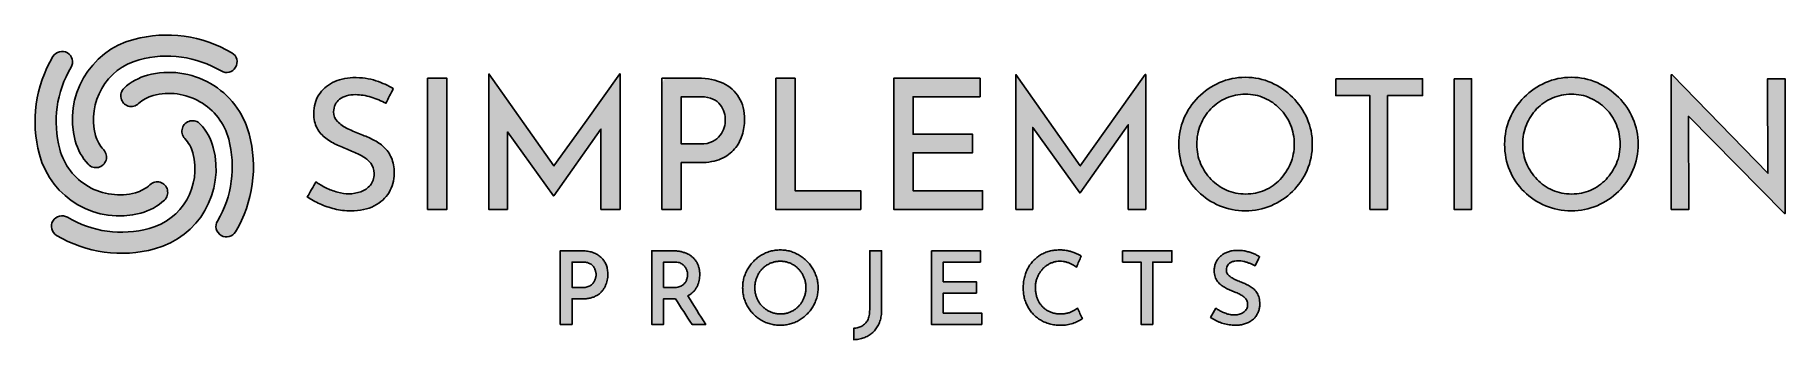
# Model space of a CAD drawing. Extents: x 6 to 227, y 4 to 43.
import ezdxf

# ---------------------------------------------------------------- set-up
doc = ezdxf.new("R2010")
doc.units = 0
doc.layers.add('fill-base', color=255, linetype='CONTINUOUS')
doc.layers.add('logo-outline', color=7, linetype='CONTINUOUS')
doc.layers.add('fill-hero', color=7, linetype='CONTINUOUS', true_color=0x00d528)

msp = doc.modelspace()

# ---------------------------------------------------------------- hatches: boundary and pattern name
at = {"layer": 'fill-base', "linetype": 'Continuous'}
h = msp.add_hatch(color=256, dxfattribs=at)
h.dxf.hatch_style = 1
edge = h.paths.add_edge_path()
edge.add_arc((17.46819940595881, 31.02100350288879), 6.991616840283885, 194.9999999999999, 223.1730355562349, ccw=False)
edge.add_arc((20.84489104273268, 31.92578530005129), 10.48742526042581, 105, 195, ccw=False)
edge.add_arc((22.30885874294379, 26.46218346222363), 16.14376210237354, 59.33331208667232, 105, ccw=False)
edge.add_arc((29.86182002915948, 39.19968392481529), 1.335279998336153, -120.66668791332751, 59.33331208667221, ccw=False)
edge.add_arc((22.30885874294379, 26.46218346222363), 13.47320210570125, 59.33331208667234, 105)
edge.add_arc((20.84489104273268, 31.92578530005129), 7.816865263753518, 105, 195)
edge.add_arc((17.46819940595881, 31.02100350288879), 4.321056843611594, 194.9999999999998, 223.1730355562348)
edge.add_arc((13.34308551092669, 27.15091541311768), 1.335279998336146, -136.82696444376552, 43.17303555623539, ccw=False)
h = msp.add_hatch(color=256, dxfattribs=at)
h.dxf.hatch_style = 1
edge = h.paths.add_edge_path()
edge.add_arc((21.68313960723294, 30.76800974951024), 6.99161684028388, 104.9999999999998, 133.1730355562347, ccw=False)
edge.add_arc((22.58792140439546, 27.39131811273636), 10.48742526042582, 15.000000000000114, 105, ccw=False)
edge.add_arc((17.1243195665678, 25.92735041252527), 16.14376210237354, -30.666687913327678, 14.999999999999886, ccw=False)
edge.add_arc((29.86182002915946, 18.37438912630957), 1.335279998336142, 149.3333120866727, 329.33331208667204, ccw=False)
edge.add_arc((17.1243195665678, 25.92735041252525), 13.47320210570125, 329.3333120866723, 375)
edge.add_arc((22.58792140439546, 27.39131811273637), 7.816865263753522, 15.00000000000002, 105)
edge.add_arc((21.68313960723295, 30.76800974951025), 4.321056843611591, 104.9999999999998, 133.1730355562348)
edge.add_arc((17.81305151746184, 34.89312364454236), 1.335279998336144, 133.1730355562345, 313.17303555623545, ccw=False)
h = msp.add_hatch(color=256, dxfattribs=at)
h.dxf.hatch_style = 1
h.paths.add_polyline_path([(75.23912599999998, 31.542627), (79.631126, 37.684752), (79.676876, 37.684752), (79.676876, 20.528502), (77.25212599999999, 20.528502), (77.25212599999999, 30.686766), (71.28212599999999, 22.243752), (71.23637599999999, 22.243752), (65.40362999999999, 30.342071), (65.40362599999999, 20.528502), (63.04637599999999, 20.528502), (63.04637599999999, 37.684752), (63.06962599999999, 37.684752), (71.29549999999999, 26.027536)])
h = msp.add_hatch(color=256, dxfattribs=at)
h.dxf.hatch_style = 1
edge = h.paths.add_edge_path()
edge.add_spline(control_points=[(46.21037599999999, 35.053752), (45.35612599999999, 35.053752), (44.67812599999999, 34.859502), (44.17487599999999, 34.470252), (43.67162599999999, 34.081002), (43.42037599999999, 33.551502), (43.42037599999999, 32.880252), (43.42037599999999, 32.407002), (43.58762599999999, 31.995252), (43.92362599999999, 31.645002), (44.25887599999999, 31.294002), (44.69312599999999, 30.988752), (45.22712599999999, 30.730002), (45.76037599999999, 30.470502), (46.32512599999999, 30.226752), (46.91987599999999, 29.998002), (47.42312599999999, 29.815002), (47.92187599999999, 29.597502), (48.41837599999999, 29.346252), (48.91412599999999, 29.095002), (49.36412599999999, 28.786002), (49.76762599999999, 28.420002), (50.17187599999999, 28.054752), (50.49212599999999, 27.600252), (50.72837599999999, 27.058752), (50.96462599999999, 26.517252), (51.08312599999999, 25.858002), (51.08312599999999, 25.080252), (51.08312599999999, 24.195252), (50.86562599999999, 23.395002), (50.43137599999999, 22.678752), (49.99637599999999, 21.961752), (49.37087599999999, 21.393252), (48.55562599999999, 20.974752), (47.73962599999999, 20.554752), (46.75187599999999, 20.345502), (45.59312599999999, 20.345502), (44.89112599999999, 20.345502), (44.20937599999999, 20.425002), (43.54562599999999, 20.585502), (42.88262599999999, 20.746002), (42.25712599999999, 20.959002), (41.66987599999999, 21.226002), (41.08262599999999, 21.492252), (40.55237599999999, 21.786252), (40.07987599999999, 22.106502), (40.44587599999999, 22.739252), (40.81187599999999, 23.37200199999999), (41.17787599999999, 24.004752), (41.54387599999999, 23.745252), (41.96312599999999, 23.497752), (42.43637599999999, 23.261502), (42.90887599999999, 23.025252), (43.40087599999999, 22.838502), (43.91162599999999, 22.701252), (44.42237599999999, 22.564002), (44.90687599999999, 22.495752), (45.36437599999999, 22.495752), (45.86762599999999, 22.495752), (46.36337599999999, 22.583502), (46.85087599999999, 22.759002), (47.33837599999999, 22.933752), (47.74262599999999, 23.209002), (48.06362599999999, 23.582502), (48.38387599999999, 23.956002), (48.54437599999999, 24.448002), (48.54437599999999, 25.058502), (48.54437599999999, 25.576752), (48.40337599999999, 26.014752), (48.12137599999999, 26.374002), (47.83937599999999, 26.732502), (47.46512599999999, 27.040752), (47.00012599999999, 27.299502), (46.53437599999999, 27.559002), (46.03562599999999, 27.787752), (45.50162599999999, 27.986502), (44.98337599999999, 28.184502), (44.45687599999999, 28.405752), (43.92362599999999, 28.649502), (43.38962599999999, 28.893252), (42.89387599999999, 29.187252), (42.43712599999999, 29.530002), (41.97962599999999, 29.873502), (41.60912599999999, 30.299502), (41.32787599999999, 30.811002), (41.04587599999999, 31.321752), (40.90487599999999, 31.951002), (40.90487599999999, 32.698002), (40.90487599999999, 33.582252), (41.11412599999999, 34.356252), (41.53337599999999, 35.020002), (41.95262599999999, 35.683002), (42.53612599999999, 36.205752), (43.28312599999999, 36.586752), (44.03012599999999, 36.967752), (44.89187599999999, 37.181502), (45.86762599999999, 37.227252), (46.98062599999999, 37.227252), (47.94887599999999, 37.090002), (48.77312599999999, 36.815502), (49.59662599999999, 36.541002), (50.32862599999999, 36.213252), (50.96912599999999, 35.831502), (50.65637599999998, 35.206252), (50.34362599999998, 34.581002), (50.03087599999998, 33.955752), (49.45112599999999, 34.261002), (48.82637599999999, 34.519752), (48.15512599999999, 34.733502), (47.48387599999999, 34.947252), (46.83587599999999, 35.053752), (46.21037599999999, 35.053752)], knot_values=[0, 0, 0, 0, 1, 1, 1, 2, 2, 2, 3, 3, 3, 4, 4, 4, 5, 5, 5, 6, 6, 6, 7, 7, 7, 8, 8, 8, 9, 9, 9, 10, 10, 10, 11, 11, 11, 12, 12, 12, 13, 13, 13, 14, 14, 14, 15, 15, 15, 16, 16, 16, 17, 17, 17, 18, 18, 18, 19, 19, 19, 20, 20, 20, 21, 21, 21, 22, 22, 22, 23, 23, 23, 24, 24, 24, 25, 25, 25, 26, 26, 26, 27, 27, 27, 28, 28, 28, 29, 29, 29, 30, 30, 30, 31, 31, 31, 32, 32, 32, 33, 33, 33, 34, 34, 34, 35, 35, 35, 36, 36, 36, 37, 37, 37, 37], weights=[1, 1, 1, 1, 1, 1, 1, 1, 1, 1, 1, 1, 1, 1, 1, 1, 1, 1, 1, 1, 1, 1, 1, 1, 1, 1, 1, 1, 1, 1, 1, 1, 1, 1, 1, 1, 1, 1, 1, 1, 1, 1, 1, 1, 1, 1, 1, 1, 1, 1, 1, 1, 1, 1, 1, 1, 1, 1, 1, 1, 1, 1, 1, 1, 1, 1, 1, 1, 1, 1, 1, 1, 1, 1, 1, 1, 1, 1, 1, 1, 1, 1, 1, 1, 1, 1, 1, 1, 1, 1, 1, 1, 1, 1, 1, 1, 1, 1, 1, 1, 1, 1, 1, 1, 1, 1, 1, 1, 1, 1, 1, 1], degree=3, periodic=0)
h = msp.add_hatch(color=256, dxfattribs=at)
h.dxf.hatch_style = 1
h.paths.add_polyline_path([(55.31462599999999, 37.135752), (57.76262599999999, 37.135752), (57.76262599999999, 20.528502), (55.31462599999999, 20.528502)])
h = msp.add_hatch(color=256, dxfattribs=at)
h.dxf.hatch_style = 1
edge = h.paths.add_edge_path(flags=16)
edge.add_spline(control_points=[(87.40787599999999, 34.779252), (87.40787599999999, 32.789252), (87.40787599999999, 30.799252), (87.40787599999999, 28.80925200000001)], knot_values=[8, 8, 8, 8, 9, 9, 9, 9], weights=[1, 1, 1, 1], degree=3, periodic=0)
edge.add_spline(control_points=[(87.40787599999999, 28.80925200000001), (88.21612600000002, 28.809252), (89.02437600000002, 28.809252), (89.83262600000002, 28.809252)], knot_values=[9, 9, 9, 9, 10, 10, 10, 10], weights=[1, 1, 1, 1], degree=3, periodic=0)
edge.add_spline(control_points=[(89.83262600000002, 28.809252), (90.44237599999998, 28.809252), (90.953876, 28.912002), (91.364876, 29.118252)], knot_values=[10, 10, 10, 10, 11, 11, 11, 11], weights=[1, 1, 1, 1], degree=3, periodic=0)
edge.add_spline(control_points=[(91.364876, 29.118252), (91.776626, 29.323752), (92.10062599999999, 29.587002), (92.33687599999999, 29.907252), (92.57312599999999, 30.227502), (92.741126, 30.559002), (92.84012599999998, 30.902502), (92.93912599999999, 31.246002), (92.98862599999998, 31.555002), (92.98862599999998, 31.828752)], knot_values=[0, 0, 0, 0, 1, 1, 1, 2, 2, 2, 3, 3, 3, 3], weights=[1, 1, 1, 1, 1, 1, 1, 1, 1, 1], degree=3, periodic=0)
edge.add_spline(control_points=[(92.98862599999998, 31.828752), (92.98862599999998, 32.134002), (92.93912599999999, 32.458002), (92.84012599999998, 32.800752), (92.741126, 33.143502), (92.57687599999998, 33.463752), (92.348126, 33.761502)], knot_values=[3, 3, 3, 3, 4, 4, 4, 5, 5, 5, 5], weights=[1, 1, 1, 1, 1, 1, 1], degree=3, periodic=0)
edge.add_spline(control_points=[(92.348126, 33.761502), (92.11937599999999, 34.058502), (91.806626, 34.303002), (91.410626, 34.493502)], knot_values=[5, 5, 5, 5, 6, 6, 6, 6], weights=[1, 1, 1, 1], degree=3, periodic=0)
edge.add_spline(control_points=[(91.410626, 34.493502), (91.01387599999998, 34.684002), (90.51887599999999, 34.779252), (89.92412599999999, 34.779252)], knot_values=[6, 6, 6, 6, 7, 7, 7, 7], weights=[1, 1, 1, 1], degree=3, periodic=0)
edge.add_spline(control_points=[(89.92412599999999, 34.779252), (89.085376, 34.779252), (88.24662599999999, 34.779252), (87.40787599999999, 34.779252)], knot_values=[7, 7, 7, 7, 8, 8, 8, 8], weights=[1, 1, 1, 1], degree=3, periodic=0)
edge = h.paths.add_edge_path()
edge.add_spline(control_points=[(92.70362599999999, 36.506502), (93.58037599999999, 36.086502), (94.25087599999999, 35.488752), (94.71662599999999, 34.711002), (95.181626, 33.933252), (95.41412599999998, 32.987502), (95.41412599999998, 31.874502), (95.41412599999998, 31.218252), (95.31512599999999, 30.571002), (95.11712599999998, 29.930502), (94.91912599999999, 29.290002), (94.60262599999999, 28.706502), (94.16762599999998, 28.180752), (93.73262599999998, 27.655002), (93.15737599999999, 27.235002), (92.44037599999999, 26.922252), (91.72337599999999, 26.609502), (90.854126, 26.453502), (89.83262599999999, 26.453502), (89.02437599999998, 26.453502), (88.21612599999997, 26.453502), (87.40787599999997, 26.453502), (87.40787599999999, 24.478752), (87.40787599999999, 22.504002), (87.40787599999999, 20.529252), (86.591876, 20.529252), (85.775876, 20.529252), (84.959876, 20.529252), (84.959876, 26.064752), (84.959876, 31.600252), (84.959876, 37.135752), (86.485126, 37.135752), (88.010376, 37.135752), (89.535626, 37.135752), (90.77087599999999, 37.135752), (91.82687599999998, 36.925752), (92.70362599999999, 36.506502)], knot_values=[0, 0, 0, 0, 1, 1, 1, 2, 2, 2, 3, 3, 3, 4, 4, 4, 5, 5, 5, 6, 6, 6, 7, 7, 7, 8, 8, 8, 9, 9, 9, 10, 10, 10, 11, 11, 11, 12, 12, 12, 12], weights=[1, 1, 1, 1, 1, 1, 1, 1, 1, 1, 1, 1, 1, 1, 1, 1, 1, 1, 1, 1, 1, 1, 1, 1, 1, 1, 1, 1, 1, 1, 1, 1, 1, 1, 1, 1, 1], degree=3, periodic=0)
h = msp.add_hatch(color=256, dxfattribs=at)
h.dxf.hatch_style = 1
h.paths.add_polyline_path([(99.37187599999999, 37.135752), (101.819876, 37.135752), (101.819876, 22.885002), (110.123126, 22.885002), (110.123126, 20.528502), (99.37187599999999, 20.528502)])
h = msp.add_hatch(color=256, dxfattribs=at)
h.dxf.hatch_style = 1
h.paths.add_polyline_path([(114.309626, 37.135752), (125.219876, 37.135752), (125.219876, 34.779252), (116.755376, 34.779252), (116.755376, 30.044502), (124.281626, 30.044502), (124.281626, 27.688752), (116.755376, 27.688752), (116.755376, 22.885002), (125.540126, 22.885002), (125.540126, 20.528502), (114.308876, 20.528502), (114.308876, 37.135752)])
h = msp.add_hatch(color=256, dxfattribs=at)
h.dxf.hatch_style = 1
edge = h.paths.add_edge_path()
edge.add_arc((21.43014585385442, 26.55306954823611), 6.99161684028387, 14.999999999999886, 43.17303555623488, ccw=False)
edge.add_arc((18.05345421708054, 25.6482877510736), 10.48742526042582, -75, 15, ccw=False)
edge.add_arc((16.58948651686943, 31.11188958890126), 16.14376210237354, 239.3333120866723, 284.99999999999994, ccw=False)
edge.add_arc((9.036525230653735, 18.37438912630959), 1.335279998336145, 59.333312086672606, 239.3333120866721, ccw=False)
edge.add_arc((16.58948651686942, 31.11188958890126), 13.47320210570125, 239.3333120866723, 285)
edge.add_arc((18.05345421708054, 25.6482877510736), 7.816865263753523, 284.9999999999999, 374.9999999999999)
edge.add_arc((21.43014585385441, 26.5530695482361), 4.321056843611594, 14.9999999999998, 43.17303555623479)
edge.add_arc((25.55525974888653, 30.42315763800721), 1.335279998336144, 43.17303555623448, 223.1730355562354, ccw=False)
at = {"layer": 'fill-hero', "linetype": 'Continuous'}
h = msp.add_hatch(color=256, dxfattribs=at)
h.dxf.hatch_style = 1
edge = h.paths.add_edge_path()
edge.add_arc((17.21520565258027, 26.80606330161465), 6.991616840283885, 284.9999999999999, 313.1730355562349, ccw=False)
edge.add_arc((16.31042385541776, 30.18275493838852), 10.48742526042581, 195, 285.00000000000006, ccw=False)
edge.add_arc((21.77402569324542, 31.64672263859963), 16.14376210237354, 149.3333120866724, 195, ccw=False)
edge.add_arc((9.036525230653755, 39.19968392481531), 1.335279998336145, -30.666687913327223, 149.3333120866722, ccw=False)
edge.add_arc((21.77402569324543, 31.64672263859963), 13.47320210570125, 149.3333120866724, 195)
edge.add_arc((16.31042385541776, 30.18275493838852), 7.816865263753519, 195, 285.0000000000001)
edge.add_arc((17.21520565258027, 26.80606330161464), 4.321056843611582, 284.9999999999998, 313.1730355562347)
edge.add_arc((21.08529374235138, 22.68094940658252), 1.335279998336147, -46.82696444376529, 133.1730355562353, ccw=False)
h = msp.add_hatch(color=256, dxfattribs=at)
h.dxf.hatch_style = 1
h.paths.add_polyline_path([(129.737126, 20.528502), (129.737126, 37.593252), (129.760376, 37.593252), (137.899286, 26.040376), (146.138876, 37.593252), (146.184626, 37.593252), (146.184626, 20.528502), (143.988626, 20.528502), (143.988626, 31.244392), (137.881376, 22.609752), (137.835626, 22.609752), (131.888126, 30.898094), (131.888126, 20.528502)])
h = msp.add_hatch(color=256, dxfattribs=at)
h.dxf.hatch_style = 1
edge = h.paths.add_edge_path(flags=16)
edge.add_spline(control_points=[(163.179626, 33.268752), (162.614876, 33.848502), (161.959376, 34.301502), (161.212376, 34.630002)], knot_values=[9, 9, 9, 9, 10, 10, 10, 10], degree=3, periodic=0)
edge.add_spline(control_points=[(161.212376, 34.630002), (160.464626, 34.957752), (159.665126, 35.122002), (158.810876, 35.122002)], knot_values=[10, 10, 10, 10, 11, 11, 11, 11], degree=3, periodic=0)
edge.add_spline(control_points=[(158.810876, 35.122002), (157.941626, 35.122002), (157.133126, 34.954002), (156.386126, 34.618752)], knot_values=[11, 11, 11, 11, 12, 12, 12, 12], degree=3, periodic=0)
edge.add_spline(control_points=[(156.386126, 34.618752), (155.639126, 34.282752), (154.983626, 33.825252), (154.419626, 33.246252)], knot_values=[12, 12, 12, 12, 13, 13, 13, 13], degree=3, periodic=0)
edge.add_spline(control_points=[(154.419626, 33.246252), (153.854126, 32.666502), (153.420626, 31.991502), (153.115376, 31.222002), (152.810126, 30.452502), (152.657126, 29.632752), (152.657126, 28.763502)], knot_values=[13, 13, 13, 13, 14, 14, 14, 15, 15, 15, 15], degree=3, periodic=0)
edge.add_spline(control_points=[(152.657126, 28.763502), (152.657126, 27.893502), (152.817626, 27.082002), (153.137876, 26.327502)], knot_values=[15, 15, 15, 15, 16, 16, 16, 16], degree=3, periodic=0)
edge.add_spline(control_points=[(153.137876, 26.327502), (153.458876, 25.571502), (153.900626, 24.905502), (154.465376, 24.325002)], knot_values=[0, 0, 0, 0, 1, 1, 1, 1], degree=3, periodic=0)
edge.add_spline(control_points=[(154.465376, 24.325002), (155.029376, 23.746002), (155.685626, 23.292252), (156.432626, 22.964502), (157.179626, 22.636752), (157.988126, 22.472502), (158.856626, 22.472502)], knot_values=[1, 1, 1, 1, 2, 2, 2, 3, 3, 3, 3], degree=3, periodic=0)
edge.add_spline(control_points=[(158.856626, 22.472502), (159.710876, 22.472502), (160.511126, 22.636752), (161.258876, 22.964502)], knot_values=[3, 3, 3, 3, 4, 4, 4, 4], degree=3, periodic=0)
edge.add_spline(control_points=[(161.258876, 22.964502), (162.005876, 23.293002), (162.653876, 23.746002), (163.202876, 24.325002)], knot_values=[4, 4, 4, 4, 5, 5, 5, 5], degree=3, periodic=0)
edge.add_spline(control_points=[(163.202876, 24.325002), (163.751876, 24.904752), (164.187626, 25.571502), (164.506376, 26.327502)], knot_values=[5, 5, 5, 5, 6, 6, 6, 6], degree=3, periodic=0)
edge.add_spline(control_points=[(164.506376, 26.327502), (164.827376, 27.082002), (164.987126, 27.901752), (164.987126, 28.786002)], knot_values=[6, 6, 6, 6, 7, 7, 7, 7], degree=3, periodic=0)
edge.add_spline(control_points=[(164.987126, 28.786002), (164.987126, 29.655252), (164.827376, 30.474252), (164.506376, 31.244502)], knot_values=[7, 7, 7, 7, 8, 8, 8, 8], degree=3, periodic=0)
edge.add_spline(control_points=[(164.506376, 31.244502), (164.186876, 32.014752), (163.743626, 32.689002), (163.179626, 33.268752)], knot_values=[8, 8, 8, 8, 9, 9, 9, 9], degree=3, periodic=0)
edge = h.paths.add_edge_path()
edge.add_spline(control_points=[(151.022876, 32.023002), (151.456376, 33.037002), (152.063126, 33.937002), (152.840876, 34.722252), (153.618626, 35.507502), (154.514126, 36.125502), (155.528876, 36.574752), (156.542876, 37.024752), (157.637126, 37.249752), (158.811626, 37.249752), (159.970376, 37.249752), (161.057126, 37.024752), (162.071126, 36.574752), (163.085876, 36.124752), (163.985126, 35.507502), (164.771126, 34.722252), (165.556376, 33.937002), (166.169876, 33.037002), (166.612376, 32.023002), (167.054876, 31.008252), (167.276126, 29.929752), (167.276126, 28.786752), (167.276126, 27.612252), (167.054876, 26.514252), (166.612376, 25.492752), (166.169876, 24.470502), (165.556376, 23.573502), (164.771126, 22.804752), (163.985126, 22.034502), (163.085876, 21.432252), (162.071126, 20.997252), (161.057126, 20.563002), (159.970376, 20.345502), (158.811626, 20.345502), (157.637126, 20.345502), (156.542876, 20.559252), (155.528876, 20.986002), (154.514126, 21.413502), (153.618626, 22.008252), (152.840876, 22.770252), (152.063126, 23.533752), (151.456376, 24.425502), (151.022876, 25.447002), (150.587876, 26.468502), (150.370376, 27.581502), (150.370376, 28.786752), (150.370376, 29.930502), (150.587876, 31.009002), (151.022876, 32.023002)], knot_values=[0, 0, 0, 0, 1, 1, 1, 2, 2, 2, 3, 3, 3, 4, 4, 4, 5, 5, 5, 6, 6, 6, 7, 7, 7, 8, 8, 8, 9, 9, 9, 10, 10, 10, 11, 11, 11, 12, 12, 12, 13, 13, 13, 14, 14, 14, 15, 15, 15, 16, 16, 16, 16], degree=3, periodic=0)
h = msp.add_hatch(color=256, dxfattribs=at)
h.dxf.hatch_style = 1
h.paths.add_polyline_path([(170.249126, 37.066752), (181.228376, 37.066752), (181.228376, 34.939752), (176.791376, 34.939752), (176.791376, 20.528502), (174.572126, 20.528502), (174.572126, 34.939752), (170.249126, 34.939752)])
h = msp.add_hatch(color=256, dxfattribs=at)
h.dxf.hatch_style = 1
h.paths.add_polyline_path([(185.209376, 37.066752), (187.428626, 37.066752), (187.428626, 20.528502), (185.209376, 20.528502)])
h = msp.add_hatch(color=256, dxfattribs=at)
h.dxf.hatch_style = 1
edge = h.paths.add_edge_path(flags=16)
edge.add_spline(control_points=[(204.447626, 24.325002), (204.996626, 24.904752), (205.432376, 25.571502), (205.751126, 26.327502)], knot_values=[5, 5, 5, 5, 6, 6, 6, 6], degree=3, periodic=0)
edge.add_spline(control_points=[(205.751126, 26.327502), (206.072126, 27.082002), (206.231876, 27.901752), (206.231876, 28.786002)], knot_values=[6, 6, 6, 6, 7, 7, 7, 7], degree=3, periodic=0)
edge.add_spline(control_points=[(206.231876, 28.786002), (206.231876, 29.655252), (206.072126, 30.474252), (205.751126, 31.244502)], knot_values=[7, 7, 7, 7, 8, 8, 8, 8], degree=3, periodic=0)
edge.add_spline(control_points=[(205.751126, 31.244502), (205.431626, 32.014752), (204.989126, 32.689002), (204.425126, 33.268752)], knot_values=[8, 8, 8, 8, 9, 9, 9, 9], degree=3, periodic=0)
edge.add_spline(control_points=[(204.425126, 33.268752), (203.859626, 33.848502), (203.204876, 34.301502), (202.457876, 34.630002)], knot_values=[9, 9, 9, 9, 10, 10, 10, 10], degree=3, periodic=0)
edge.add_spline(control_points=[(202.457876, 34.630002), (201.709376, 34.957752), (200.909876, 35.122002), (200.055626, 35.122002)], knot_values=[10, 10, 10, 10, 11, 11, 11, 11], degree=3, periodic=0)
edge.add_spline(control_points=[(200.055626, 35.122002), (199.185626, 35.122002), (198.378626, 34.954002), (197.631626, 34.618752)], knot_values=[11, 11, 11, 11, 12, 12, 12, 12], degree=3, periodic=0)
edge.add_spline(control_points=[(197.631626, 34.618752), (196.883126, 34.282752), (196.228376, 33.825252), (195.664376, 33.246252)], knot_values=[12, 12, 12, 12, 13, 13, 13, 13], degree=3, periodic=0)
edge.add_spline(control_points=[(195.664376, 33.246252), (195.098876, 32.666502), (194.665376, 31.991502), (194.360876, 31.222002)], knot_values=[13, 13, 13, 13, 14, 14, 14, 14], degree=3, periodic=0)
edge.add_spline(control_points=[(194.360876, 31.222002), (194.054126, 30.452502), (193.901876, 29.632752), (193.901876, 28.763502)], knot_values=[14, 14, 14, 14, 15, 15, 15, 15], degree=3, periodic=0)
edge.add_spline(control_points=[(193.901876, 28.763502), (193.901876, 27.893502), (194.063126, 27.082002), (194.382626, 26.327502)], knot_values=[15, 15, 15, 15, 16, 16, 16, 16], degree=3, periodic=0)
edge.add_spline(control_points=[(194.382626, 26.327502), (194.703626, 25.571502), (195.146126, 24.905502), (195.710126, 24.325002)], knot_values=[0, 0, 0, 0, 1, 1, 1, 1], degree=3, periodic=0)
edge.add_spline(control_points=[(195.710126, 24.325002), (196.274126, 23.746002), (196.930376, 23.292252), (197.677376, 22.964502), (198.424376, 22.636752), (199.232876, 22.472502), (200.101376, 22.472502)], knot_values=[1, 1, 1, 1, 2, 2, 2, 3, 3, 3, 3], degree=3, periodic=0)
edge.add_spline(control_points=[(200.101376, 22.472502), (200.955626, 22.472502), (201.756626, 22.636752), (202.503626, 22.964502), (203.250626, 23.292252), (203.897876, 23.746002), (204.447626, 24.325002)], knot_values=[3, 3, 3, 3, 4, 4, 4, 5, 5, 5, 5], degree=3, periodic=0)
edge = h.paths.add_edge_path()
edge.add_spline(control_points=[(192.266876, 32.023002), (192.700376, 33.037002), (193.307126, 33.937002), (194.084876, 34.722252), (194.862626, 35.507502), (195.758876, 36.125502), (196.772876, 36.574752), (197.786876, 37.024002), (198.881126, 37.249752), (200.055626, 37.249752), (201.214376, 37.249752), (202.301126, 37.024752), (203.315126, 36.574752), (204.329126, 36.124752), (205.229876, 35.507502), (206.015126, 34.722252), (206.800376, 33.937002), (207.413876, 33.037002), (207.856376, 32.023002), (208.298876, 31.008252), (208.520126, 29.929752), (208.520126, 28.786752), (208.520126, 27.612252), (208.298876, 26.514252), (207.856376, 25.492752), (207.413876, 24.470502), (206.800376, 23.573502), (206.015126, 22.804752), (205.229876, 22.034502), (204.329126, 21.432252), (203.315126, 20.997252), (202.301126, 20.563002), (201.214376, 20.345502), (200.055626, 20.345502), (198.881126, 20.345502), (197.786876, 20.559252), (196.772876, 20.986002), (195.758876, 21.413502), (194.862626, 22.008252), (194.084876, 22.770252), (193.307126, 23.533752), (192.700376, 24.425502), (192.266876, 25.447002), (191.831876, 26.468502), (191.615126, 27.581502), (191.615126, 28.786752), (191.615126, 29.930502), (191.831876, 31.009002), (192.266876, 32.023002)], knot_values=[0, 0, 0, 0, 1, 1, 1, 2, 2, 2, 3, 3, 3, 4, 4, 4, 5, 5, 5, 6, 6, 6, 7, 7, 7, 8, 8, 8, 9, 9, 9, 10, 10, 10, 11, 11, 11, 12, 12, 12, 13, 13, 13, 14, 14, 14, 15, 15, 15, 16, 16, 16, 16], degree=3, periodic=0)
h = msp.add_hatch(color=256, dxfattribs=at)
h.dxf.hatch_style = 1
h.paths.add_polyline_path([(227.024876, 20.002752), (214.880448, 32.320977), (214.924376, 20.529252), (212.705126, 20.529252), (212.705126, 37.570002), (212.819126, 37.570002), (224.942028, 25.097059), (224.897876, 37.066752), (227.093876, 37.066752), (227.093876, 20.002752)])
h = msp.add_hatch(color=256, dxfattribs=at)
h.dxf.hatch_style = 1
edge = h.paths.add_edge_path()
edge.add_spline(control_points=[(77.40211, 10.188271), (77.3159908009903, 10.09195802646873), (77.14006715396565, 9.895210614111779), (76.80765228771608, 9.654341900050333), (76.55723237111255, 9.533072145086232), (76.427927, 9.470454), (76.28497431737834, 9.415999935155764), (75.98483026740959, 9.301667952993052), (75.48154391872659, 9.217184229413864), (75.1273471175355, 9.20675729282833), (74.941015, 9.201272), (74.49237966666665, 9.201272), (74.04374433333332, 9.201272), (73.595109, 9.201272), (73.595109, 8.120272333333332), (73.595109, 7.039272666666665), (73.595109, 5.958273), (73.095199, 5.958273), (72.595289, 5.958273), (72.095379, 5.958273), (72.095379, 9.068817333333334), (72.095379, 12.17936166666667), (72.095379, 15.289906), (72.97556166666668, 15.289906), (73.85574433333335, 15.289906), (74.73592700000002, 15.289906), (74.9615460850547, 15.28301232579215), (75.3934822998165, 15.26981473861809), (76.00759932463457, 15.1492007924773), (76.55272050460263, 14.95134422756231), (77.02274500500027, 14.67568858969377), (77.42141494239266, 14.33113441160092), (77.61385268663977, 14.04708545777675), (77.709745, 13.905543), (77.79261084863239, 13.74974605584563), (77.9627401401639, 13.42988420480328), (78.0916249562257, 12.87748732733575), (78.13007546614463, 12.36872488599322), (78.10627303232417, 11.92096856325994), (78.04742923242799, 11.55089087370358), (77.97639206804601, 11.30992409982937), (77.94047499999999, 11.188089), (77.89903742946134, 11.06811601995683), (77.81636723796187, 10.82876344435931), (77.63459950624343, 10.4915935217287), (77.47994071473059, 10.28981454508936), (77.40211, 10.188271)], knot_values=[0, 0, 0, 0, 0.3868076561832758, 0.7901677483689002, 1.220806580398716, 1.220806580398716, 1.220806580398716, 1.678874436809751, 2.182567766424112, 2.741674319700858, 2.741674319700858, 2.741674319700858, 3.741674319700858, 3.741674319700858, 3.741674319700858, 4.741674319700858, 4.741674319700858, 4.741674319700858, 5.741674319700858, 5.741674319700858, 5.741674319700858, 6.741674319700858, 6.741674319700858, 6.741674319700858, 7.741674319700858, 7.741674319700858, 7.741674319700858, 8.417940164293043, 9.036350738652832, 9.610455186634203, 10.14929972573616, 10.66380376085056, 11.17482724178662, 11.17482724178662, 11.17482724178662, 11.70228953849606, 12.25774364618904, 12.86049917928351, 13.22849475092263, 13.60078581345301, 13.98152518551873, 13.98152518551873, 13.98152518551873, 14.36192345807133, 14.74044028669853, 15.12389691536207, 15.12389691536207, 15.12389691536207, 15.12389691536207], weights=[1, 1, 1, 1, 1, 1, 1, 1, 1, 1, 1, 1, 1, 1, 1, 1, 1, 1, 1, 1, 1, 1, 1, 1, 1, 1, 1, 1, 1, 1, 1, 1, 1, 1, 1, 1, 1, 1, 1, 1, 1, 1, 1, 1, 1, 1, 1], degree=3, periodic=0)
edge = h.paths.add_edge_path(flags=16)
edge.add_spline(control_points=[(76.27411, 11.226544), (76.31399052180794, 11.2835462441389), (76.39223539198551, 11.39538362715907), (76.48358324419473, 11.57642564509571), (76.52354718768046, 11.70257897242477), (76.543292, 11.764907), (76.56105785339791, 11.82490809129157), (76.59485457341307, 11.93905065667061), (76.62527682359803, 12.10655796410545), (76.63640315377847, 12.26430405673917), (76.62652078763554, 12.42046503044595), (76.60019186174128, 12.58338910752873), (76.55701944699405, 12.75742241122584), (76.49730155452514, 12.93739145106711), (76.4115801597979, 13.11448584442933), (76.33726203786375, 13.22278218560438), (76.29974499999999, 13.277452), (76.2565373490328, 13.33236909417302), (76.16880376796881, 13.44387882047323), (75.99787268860962, 13.58215976213486), (75.86710889985822, 13.65180308167562), (75.799832, 13.687634), (75.722947833408, 13.72137837002596), (75.5606770987539, 13.79259880405384), (75.28164108255189, 13.84458497299283), (75.08406703553237, 13.85091827002996), (74.979475, 13.854271), (74.51801966666666, 13.854271), (74.05656433333333, 13.854271), (73.595109, 13.854271), (73.595109, 12.78181666666667), (73.595109, 11.70936233333333), (73.595109, 10.636908), (74.04374433333332, 10.636908), (74.49237966666665, 10.636908), (74.94101499999998, 10.636908), (75.04382911572934, 10.64009960078893), (75.23973105743113, 10.64618087462232), (75.51702463692891, 10.70155730239871), (75.75903367559091, 10.79457184731664), (75.96471549690267, 10.9170714712911), (76.14101615079815, 11.0573410999235), (76.2304610826685, 11.17105290524258), (76.27411, 11.226544)], knot_values=[0, 0, 0, 0, 0.2085662630748331, 0.4092032761332396, 0.6051335628808497, 0.6051335628808497, 0.6051335628808497, 0.7927550871178091, 0.9620537727594869, 1.114773490533584, 1.265985123435952, 1.43035938235139, 1.609293080097233, 1.803413889782852, 1.998327435102306, 2.197032963611204, 2.197032963611204, 2.197032963611204, 2.406202600590377, 2.621754069509062, 2.850173430444154, 2.850173430444154, 2.850173430444154, 3.101424558306304, 3.380460834315348, 3.694338450301265, 3.694338450301265, 3.694338450301265, 4.694338450301265, 4.694338450301265, 4.694338450301265, 5.694338450301265, 5.694338450301265, 5.694338450301265, 6.694338450301265, 6.694338450301265, 6.694338450301265, 7.002533103514144, 7.281572319485647, 7.538129147030736, 7.776285948842067, 7.997851352504286, 8.209028898964602, 8.209028898964602, 8.209028898964602, 8.209028898964602], weights=[1, 1, 1, 1, 1, 1, 1, 1, 1, 1, 1, 1, 1, 1, 1, 1, 1, 1, 1, 1, 1, 1, 1, 1, 1, 1, 1, 1, 1, 1, 1, 1, 1, 1, 1, 1, 1, 1, 1, 1, 1, 1, 1, 1], degree=3, periodic=0)
h = msp.add_hatch(color=256, dxfattribs=at)
h.dxf.hatch_style = 1
edge = h.paths.add_edge_path()
edge.add_spline(control_points=[(86.668379, 9.213508000000001), (87.37199133333334, 8.128547000000001), (88.07560366666668, 7.043586000000001), (88.77921600000002, 5.958625), (89.35587866666665, 5.958625), (89.93254133333332, 5.958625), (90.50920399999998, 5.958625), (89.75138899999999, 7.165168333333332), (88.993574, 8.371711666666666), (88.235759, 9.578255), (88.33804900327127, 9.636181961134135), (88.53787272565306, 9.749342393531352), (88.8090383803289, 9.951236254830912), (89.05666975010156, 10.1983248548426), (89.27335293596047, 10.49185093793184), (89.45985027884464, 10.82797525961941), (89.59306981529336, 11.18549494332015), (89.6841262393472, 11.55228277922747), (89.740902254049, 11.92157288107429), (89.76093336809109, 12.32210355806952), (89.7353273411537, 12.74213023154021), (89.65479836366592, 13.17168632567727), (89.54875709517552, 13.4324291184023), (89.496997, 13.559701), (89.43895554710718, 13.68047327565905), (89.32430745614036, 13.91903227368417), (89.08786390581668, 14.23756396420419), (88.80913756274411, 14.51677683598543), (88.48477824891607, 14.7528799668913), (88.118097673693, 14.94861739021226), (87.85115499632565, 15.03851011283628), (87.714276, 15.084604), (87.56793027103808, 15.12583496846667), (87.26920892718506, 15.20999574579913), (86.79582806396562, 15.27683110008498), (86.47136962971925, 15.28532784536613), (86.305101, 15.289682), (85.42912333333332, 15.289682), (84.55314566666665, 15.289682), (83.67716799999998, 15.289682), (83.677168, 15.289682), (83.677168, 15.289682), (83.677168, 15.289682), (83.677168, 12.17932966666667), (83.677168, 9.068977333333336), (83.677168, 5.958625000000003), (84.177168, 5.958625), (84.677168, 5.958625), (85.177168, 5.958625), (85.177168, 7.039680000000001), (85.177168, 8.120735), (85.177168, 9.201789999999999), (85.62589799999996, 9.201789999999999), (86.07462799999996, 9.201789999999999), (86.52335799999996, 9.201789999999999), (86.5399227462748, 9.202395922400978), (86.57218200898694, 9.203575935036973), (86.62024578551035, 9.210605160962816), (86.65214756267326, 9.212529107349653), (86.66837899999999, 9.213508000000001)], knot_values=[0, 0, 0, 0, 1, 1, 1, 2, 2, 2, 3, 3, 3, 3.352447630089916, 3.688507137911077, 4.010636558084079, 4.398394493890685, 4.77914518308376, 5.16017328601713, 5.539298415007542, 5.911268677664386, 6.279366211430914, 6.740162110572822, 7.171494735539913, 7.582794203793882, 7.582794203793882, 7.582794203793882, 7.984016859268369, 8.375321082604891, 8.766055657297223, 9.163556388724235, 9.574696977273927, 10.00738126437597, 10.00738126437597, 10.00738126437597, 10.46315505684874, 10.93770810579585, 11.43649679456996, 11.43649679456996, 11.43649679456996, 12.43649679456996, 12.43649679456996, 12.43649679456996, 13.43649679456996, 13.43649679456996, 13.43649679456996, 14.43649679456996, 14.43649679456996, 14.43649679456996, 15.43649679456996, 15.43649679456996, 15.43649679456996, 16.43649679456996, 16.43649679456996, 16.43649679456996, 17.43649679456996, 17.43649679456996, 17.43649679456996, 17.4861873404112, 17.53326739075103, 17.58203320530384, 17.58203320530384, 17.58203320530384, 17.58203320530384], weights=[1, 1, 1, 1, 1, 1, 1, 1, 1, 1, 1, 1, 1, 1, 1, 1, 1, 1, 1, 1, 1, 1, 1, 1, 1, 1, 1, 1, 1, 1, 1, 1, 1, 1, 1, 1, 1, 1, 1, 1, 1, 1, 1, 1, 1, 1, 1, 1, 1, 1, 1, 1, 1, 1, 1, 1, 1, 1, 1, 1], degree=3, periodic=0)
edge = h.paths.add_edge_path(flags=16)
edge.add_spline(control_points=[(87.86808599999999, 13.265267), (87.90812231237385, 13.21070021937343), (87.9870594924063, 13.10311419232158), (88.07753323940591, 12.92567433858673), (88.13887645111296, 12.74473321224096), (88.18208425048354, 12.56864805776043), (88.20885896474894, 12.40157650833928), (88.2185693901435, 12.23693738839362), (88.20792585299351, 12.06922993003374), (88.17822996840104, 11.8928648050301), (88.14373544698718, 11.77496282414083), (88.125899, 11.713998), (88.10611331693232, 11.65449243958354), (88.06599487880557, 11.5338359964575), (87.9743103302925, 11.36141381743178), (87.89624135041745, 11.25542910290238), (87.856371, 11.201302), (87.81250889570438, 11.14837051174405), (87.72200136891354, 11.0391487092716), (87.54679736038793, 10.90193596584024), (87.413192374169, 10.82906461703544), (87.343671, 10.791146), (87.2642186412537, 10.7600113637939), (87.09689325431825, 10.69444232176058), (86.81449221746033, 10.64638481435435), (86.61524925493033, 10.64046105656006), (86.510173, 10.637337), (86.065838, 10.637337), (85.621503, 10.637337), (85.17716800000001, 10.637337), (85.177168, 11.70960266666667), (85.177168, 12.78186833333333), (85.177168, 13.854134), (85.177168, 13.854134), (85.177168, 13.854134), (85.177168, 13.854134), (85.63859300000001, 13.854134), (86.10001800000002, 13.854134), (86.56144300000003, 13.854134), (86.66374885933077, 13.85095567064193), (86.85769292878426, 13.84493042307742), (87.13082236454203, 13.78970028614808), (87.36648496191327, 13.69611906981546), (87.56536167361574, 13.57318845558855), (87.73687505221777, 13.43325994553396), (87.82488544532245, 13.32057784525831), (87.86808599999999, 13.265267)], knot_values=[0, 0, 0, 0, 0.2027956663960055, 0.3998399722386301, 0.5945376159120953, 0.7747992802697721, 0.9432604278676682, 1.101488664680823, 1.268503856666463, 1.446349576350686, 1.636775892730538, 1.636775892730538, 1.636775892730538, 1.824675971123283, 2.017771466308962, 2.219317573234894, 2.219317573234894, 2.219317573234894, 2.425111248132831, 2.643963787622324, 2.881386879096176, 2.881386879096176, 2.881386879096176, 3.136877794850542, 3.41944662976515, 3.734752067214299, 3.734752067214299, 3.734752067214299, 4.734752067214299, 4.734752067214299, 4.734752067214299, 5.734752067214299, 5.734752067214299, 5.734752067214299, 6.734752067214299, 6.734752067214299, 6.734752067214299, 7.734752067214299, 7.734752067214299, 7.734752067214299, 8.041423069568614, 8.316116835264165, 8.56598257856844, 8.79779392654347, 9.015582176945095, 9.225548861714362, 9.225548861714362, 9.225548861714362, 9.225548861714362], weights=[1, 1, 1, 1, 1, 1, 1, 1, 1, 1, 1, 1, 1, 1, 1, 1, 1, 1, 1, 1, 1, 1, 1, 1, 1, 1, 1, 1, 1, 1, 1, 1, 1, 1, 1, 1, 1, 1, 1, 1, 1, 1, 1, 1, 1, 1, 1], degree=3, periodic=0)
h = msp.add_hatch(color=256, dxfattribs=at)
h.dxf.hatch_style = 1
edge = h.paths.add_edge_path()
edge.add_spline(control_points=[(104.347231, 12.444271), (104.4244602689324, 12.25106242038009), (104.5790638739203, 11.86428233898355), (104.7034074004793, 11.24490327467493), (104.7461468607432, 10.6084264750543), (104.7032976299839, 9.969171130608313), (104.5791425533191, 9.341349361492782), (104.4244735408106, 8.948717482491913), (104.347231, 8.752635), (104.2584409410643, 8.566833691080873), (104.0816776249239, 8.196940305476456), (103.7317402249111, 7.687048265091246), (103.450245408087, 7.389455266302431), (103.30896, 7.240089999999999), (103.1590457494327, 7.10117107380508), (102.8591912408112, 6.823309121423728), (102.3447995957308, 6.478240574659541), (101.9716956450692, 6.302989144136459), (101.783595, 6.214636), (101.5901522556227, 6.142514013198287), (101.2019494633427, 5.997778904361162), (100.5835072873977, 5.882132395463103), (99.94585030664284, 5.842356735571624), (99.30543024526314, 5.882031997093755), (98.67821232253777, 5.996846439259244), (98.28634380321328, 6.142423222214383), (98.09195899999999, 6.214636), (97.90634700929813, 6.302757681956372), (97.53789046939704, 6.477687167390663), (97.02831546534341, 6.818219558651673), (96.72905645756313, 7.090916354413586), (96.57941899999999, 7.227271999999999), (96.44059646529573, 7.376773993023194), (96.16348890583359, 7.675199119099712), (95.8182635301516, 8.184938312738819), (95.64242096287568, 8.554110483355487), (95.55396599999999, 8.739817), (95.47953045493753, 8.936487515299438), (95.32996583782479, 9.331660954191339), (95.20597710539954, 9.963406519419086), (95.19022138619931, 10.39335999732421), (95.182236, 10.611271), (95.18995712228767, 10.82409774088475), (95.2052234360342, 11.2449018259569), (95.33381882278746, 11.8620207706452), (95.54118043822201, 12.44867780196063), (95.82151620436115, 13.00030820231726), (96.16568095637433, 13.51269800418565), (96.57019618063501, 13.97851007076222), (97.02877145348003, 14.39003059789931), (97.53566175965014, 14.74295178705911), (97.90595619680113, 14.91931692844372), (98.09195899999999, 15.007907), (98.28804251143052, 15.08514917267844), (98.68067530991515, 15.2398169986395), (99.30849686852855, 15.36397137860072), (99.94775148303478, 15.40682099149973), (100.5842278200378, 15.36408114050184), (101.2036070013766, 15.23973913398018), (101.5903867525219, 15.08513597787838), (101.783595, 15.007907), (101.9717906535754, 14.91922073657596), (102.3456158278515, 14.74305748705067), (102.8601726123592, 14.39327480850957), (103.1591842137683, 14.1110175079187), (103.30896, 13.969634), (103.4501786442138, 13.81779342417411), (103.7311427354077, 13.51569627807289), (104.081081188247, 13.00190653451937), (104.2583505364801, 12.63049282919006), (104.347231, 12.444271)], knot_values=[0, 0, 0, 0, 0.6231306285723698, 1.247431743010748, 1.885499915720375, 2.532094161975321, 3.164761631982276, 3.795926165245986, 3.795926165245986, 3.795926165245986, 4.413141304824562, 5.024678529549273, 5.640908832021483, 5.640908832021483, 5.640908832021483, 6.253473789570488, 6.866145016370787, 7.489073631659096, 7.489073631659096, 7.489073631659096, 8.107464939008254, 8.73006735829042, 9.367952147582335, 10.020051685446, 10.65104200194935, 11.27213082343948, 11.27213082343948, 11.27213082343948, 11.88805609980423, 12.49479804072887, 13.10160448876482, 13.10160448876482, 13.10160448876482, 13.71310133048356, 14.32223050447953, 14.93879962594848, 14.93879962594848, 14.93879962594848, 15.56893472189617, 16.20494087977594, 16.8585492637644, 16.8585492637644, 16.8585492637644, 17.49652372791795, 18.11996152601812, 18.7406868040212, 19.35852684774126, 19.97119668672878, 20.58805206907135, 21.20427947096533, 21.81581643717588, 22.43303159521398, 22.43303159521398, 22.43303159521398, 23.06419861292007, 23.69686490106019, 24.3434571516865, 24.98152632215158, 25.60582723126834, 26.22895657760423, 26.22895657760423, 26.22895657760423, 26.85252462715216, 27.46759004424695, 28.08488091587637, 28.08488091587637, 28.08488091587637, 28.70642895181405, 29.32149297955101, 29.93997771388161, 29.93997771388161, 29.93997771388161, 29.93997771388161], degree=3, periodic=0)
edge = h.paths.add_edge_path(flags=16)
edge.add_spline(control_points=[(96.96395899999999, 9.316635), (97.02489879364776, 9.186329763895987), (97.14596195672385, 8.927465020452486), (97.38313140041731, 8.569040710899712), (97.57362491063031, 8.358228670007662), (97.668959, 8.252726), (97.7714929257299, 8.15723169741841), (97.97621049488154, 7.966569325396947), (98.32735479073598, 7.732091038006828), (98.7049652172194, 7.538324309956399), (99.11119423548087, 7.394549692612468), (99.5427920896059, 7.309457404022405), (99.98391528766157, 7.282015740556556), (100.4204001288688, 7.3100293077507), (100.8405558897158, 7.392705620380719), (101.1021798609577, 7.496206134725057), (101.232412, 7.547727), (101.3594822005052, 7.608587780190604), (101.611364453542, 7.729227791578317), (101.9573659870144, 7.966524725298189), (102.1577324168161, 8.157352643245835), (102.257873, 8.252726), (102.3503947475521, 8.358273332365265), (102.5354547903864, 8.569386874482241), (102.7639427948523, 8.927938888677321), (102.8791644319371, 9.186389604856403), (102.93723, 9.316635), (102.9887629979912, 9.452614257527932), (103.0923466193696, 9.725938622034878), (103.1748524235574, 10.16297579549938), (103.2029490219015, 10.61356917916023), (103.1755085221109, 11.06598958678494), (103.0905082997607, 11.50612015719042), (102.9464395055702, 11.92037919011211), (102.7547405367017, 12.30658492409936), (102.5227811130259, 12.66395674894736), (102.2520095741711, 12.98809683139167), (101.9440894896503, 13.27464625257765), (101.5988107281621, 13.51581707963877), (101.2220302473728, 13.7098189495018), (100.8179677715969, 13.85314081713132), (100.3907034149244, 13.93871237081884), (99.95059808437425, 13.96599469734956), (99.5104829888312, 13.9387139056955), (99.08325130326456, 13.85313441484227), (98.67868123482418, 13.70970024801974), (98.30091846884326, 13.51478100813935), (97.94959742521836, 13.27565478014817), (97.74571769606133, 13.08059705598751), (97.64332399999999, 12.982634), (97.55070814442323, 12.87666906901188), (97.36490762656861, 12.66408841606194), (97.13659553219563, 12.30090099716958), (97.02192886126038, 12.0385425836936), (96.96395899999999, 11.905907), (96.91516543112054, 11.76981250291437), (96.8169204923721, 11.49578877730389), (96.73595247107696, 11.05924224718643), (96.72564761529212, 10.76205953283085), (96.72041899999999, 10.611271), (96.72564765907251, 10.46048280639672), (96.73595262370661, 10.16330010988207), (96.8169203366016, 9.726753523994102), (96.91516541615594, 9.452729494631496), (96.96395899999999, 9.316635)], knot_values=[0, 0, 0, 0, 0.4312087377245498, 0.8566404743133998, 1.282853106097116, 1.282853106097116, 1.282853106097116, 1.702623011700166, 2.120958875152019, 2.544536237985531, 2.973362428920737, 3.409097180293633, 3.860058707417626, 4.295382651287022, 4.718552850295645, 5.137988056223809, 5.137988056223809, 5.137988056223809, 5.560300635417225, 5.975108352800834, 6.389563187852856, 6.389563187852856, 6.389563187852856, 6.810257717383491, 7.231027489111449, 7.658492782599702, 7.658492782599702, 7.658492782599702, 8.094043445394515, 8.533969015395853, 8.986350709854193, 9.445840490438048, 9.889957463936025, 10.32685503498215, 10.75742893454643, 11.18051369924613, 11.60212002727502, 12.02138065811221, 12.43862399524775, 12.8615859129401, 13.28906919843323, 13.72061474298792, 14.16446971797976, 14.60832070121738, 15.03986428537661, 15.46734662800259, 15.89157583844548, 16.31232607605445, 16.73683938722973, 16.73683938722973, 16.73683938722973, 17.1586284758629, 17.58300801144043, 18.01691642604541, 18.01691642604541, 18.01691642604541, 18.45018953764593, 18.8893037362606, 19.34159893723558, 19.34159893723558, 19.34159893723558, 19.79389314000187, 20.23300832137915, 20.66628143297968, 20.66628143297968, 20.66628143297968, 20.66628143297968], degree=3, periodic=0)
h = msp.add_hatch(color=256, dxfattribs=at)
h.dxf.hatch_style = 1
edge = h.paths.add_edge_path()
edge.add_spline(control_points=[(112.30159, 5.778818000000001), (112.1955646968306, 5.603819886326335), (111.9870567443118, 5.2596709210697), (111.5632138597802, 4.824785185066581), (111.2267737899345, 4.61494417600346), (111.058224, 4.509817999999999), (110.8757157516581, 4.41890022022222), (110.5054668310811, 4.234458091552323), (109.8873332638077, 4.072950765513845), (109.4582214688558, 4.039758553322059), (109.238049, 4.022728000000001), (109.238049, 4.022728000000001), (109.238049, 4.022728000000001), (109.238049, 4.022728000000001), (109.238049, 4.505545999999999), (109.238049, 4.988364000000001), (109.238049, 5.471181999999999), (109.4247639202046, 5.491627293871545), (109.7849705207175, 5.531069936130066), (110.2821006244257, 5.737030548686029), (110.7134340449095, 6.047550735324934), (111.0459596398655, 6.506029216467239), (111.2349862997139, 7.11458810454841), (111.253352082709, 7.561536698380538), (111.263319, 7.804091), (111.263319, 10.29936266666667), (111.263319, 12.79463433333333), (111.263319, 15.289906), (111.7632266666666, 15.289906), (112.2631343333333, 15.289906), (112.763042, 15.289906), (112.763042, 12.781816), (112.763042, 10.273726), (112.763042, 7.765636000000001), (112.753634833231, 7.518654239344643), (112.7355956882179, 7.045043012347824), (112.5865609322563, 6.367822099557776), (112.3945980191397, 5.971055517459348), (112.30159, 5.778818000000001)], knot_values=[0, 0, 0, 0, 0.6126723307233599, 1.204873265394189, 1.799400495859707, 1.799400495859707, 1.799400495859707, 2.409970034566811, 3.038044308933304, 3.699885553451192, 3.699885553451192, 3.699885553451192, 4.699885553451192, 4.699885553451192, 4.699885553451192, 5.699885553451192, 5.699885553451192, 5.699885553451192, 6.260907278560834, 6.782197176936964, 7.294364955850286, 7.837613980704448, 8.449688859138451, 9.176036904723349, 9.176036904723349, 9.176036904723349, 10.17603690472335, 10.17603690472335, 10.17603690472335, 11.17603690472335, 11.17603690472335, 11.17603690472335, 12.17603690472335, 12.17603690472335, 12.17603690472335, 12.91699496501286, 13.59689508937526, 14.2359353756953, 14.2359353756953, 14.2359353756953, 14.2359353756953], weights=[1, 1, 1, 1, 1, 1, 1, 1, 1, 1, 1, 1, 1, 1, 1, 1, 1, 1, 1, 1, 1, 1, 1, 1, 1, 1, 1, 1, 1, 1, 1, 1, 1, 1, 1, 1, 1, 1, 1], degree=3, periodic=0)
h = msp.add_hatch(color=256, dxfattribs=at)
h.dxf.hatch_style = 1
h.paths.add_polyline_path([(119.076679, 15.289906), (125.267855, 15.289906), (125.267855, 13.854271), (120.576401, 13.854271), (120.576401, 11.367544), (124.755132, 11.367544), (124.755132, 9.931908), (120.576401, 9.931908), (120.576401, 7.393909000000001), (125.447307, 7.393909000000001), (125.447307, 5.958273), (119.076679, 5.958273)])
h = msp.add_hatch(color=256, dxfattribs=at)
h.dxf.hatch_style = 1
edge = h.paths.add_edge_path()
edge.add_spline(control_points=[(136.606207, 5.983909000000001), (136.4794136816891, 5.955801179116017), (136.2183272109886, 5.897922957680962), (135.8057277072565, 5.857014105861987), (135.5219486592622, 5.856164798612987), (135.375667, 5.855727), (135.1411503491674, 5.866097037189316), (134.6846606973442, 5.886282446835667), (134.022677438971, 6.012145580274581), (133.614491055751, 6.165252306530252), (133.414484, 6.240273), (133.2281951235034, 6.330464525024448), (132.8621842829648, 6.507668212676), (132.3637092776289, 6.851947234868177), (132.080622970095, 7.128653530393333), (131.940389, 7.265727), (131.8126632185058, 7.414666355033898), (131.5577580428157, 7.711907930054458), (131.2429209194927, 8.21259616339724), (131.0843657591327, 8.571984101831069), (131.004666, 8.752635), (130.9402752859474, 8.9430638555926), (130.8109231447671, 9.325609391480151), (130.7076012999732, 9.929903453857193), (130.6722614288013, 10.56987786411886), (130.707482729111, 11.22747457166209), (130.8171965693708, 11.88195036456558), (131.0024218896583, 12.49418087851747), (131.2569609152119, 13.05828969895454), (131.5717384809614, 13.57538164725445), (131.8351299775174, 13.87299654065368), (131.966031, 14.020906), (132.1074748313305, 14.15975799289575), (132.3901211933805, 14.43722509970575), (132.8856736998796, 14.77449105495664), (133.4251287398283, 15.04794675203304), (134.0087069225322, 15.24806859199142), (134.6298552363532, 15.36760331958135), (135.2459960778106, 15.40308821677283), (135.8296178098708, 15.37515980164318), (136.3602184084701, 15.29961450230974), (136.6898042684962, 15.19814902941035), (136.849755, 15.148907), (136.998609559849, 15.09729087386302), (137.2830110612385, 14.99867311042896), (137.678988206644, 14.8255140623588), (137.9161550583613, 14.68854558854498), (138.029025, 14.623361), (137.83248, 14.15763366666667), (137.635935, 13.69190633333333), (137.4393899999999, 13.226179), (137.3536967718448, 13.28149918407076), (137.1726567317668, 13.39837152692549), (136.8712766441555, 13.55783291537677), (136.5380728784531, 13.72218548817042), (136.1655706878734, 13.86088051712967), (135.7547000732861, 13.93976606030845), (135.3352207168892, 13.96603036911627), (134.9198641281806, 13.9378638307958), (134.5213808680185, 13.85391487321554), (134.2710684329778, 13.7518219726375), (134.145119, 13.700452), (134.0231269541964, 13.64167537425353), (133.7795823145305, 13.52433385379692), (133.4463712323201, 13.28590494998841), (133.2547286647875, 13.09279925004231), (133.158119, 12.995452), (133.0676586111576, 12.89214722054041), (132.8855067396152, 12.68413176583537), (132.6577136162772, 12.32996948616269), (132.5389450942588, 12.07405616374949), (132.478754, 11.944361), (132.4297505815364, 11.80779488176678), (132.3307642835535, 11.53193301543883), (132.2527659702054, 11.09101173666535), (132.2266462796695, 10.63173577132214), (132.251183034593, 10.16879359773271), (132.3198514613348, 9.71597044471086), (132.4091790373508, 9.431117363365894), (132.453119, 9.290999000000001), (132.507813838807, 9.158949728264904), (132.6153569813632, 8.899309258260917), (132.8302173512836, 8.54011000417238), (133.0066404786779, 8.330780546269935), (133.094031, 8.227089999999999), (133.1914218749502, 8.13421008763519), (133.3866881697258, 7.947988161239731), (133.7239849447427, 7.715248364600754), (133.9696900863221, 7.595446755112778), (134.093849, 7.534908999999999), (134.2289601361133, 7.485790654063972), (134.5045002055587, 7.385620728478409), (134.9501106340563, 7.308662411467408), (135.4098163292381, 7.282977785877616), (135.8619196681626, 7.306593529273275), (136.2858946371673, 7.373983524442806), (136.5450283399906, 7.465183139773043), (136.670302, 7.509271999999999), (136.7856223716947, 7.560477281271018), (137.0047693998571, 7.657784331637304), (137.3033026870926, 7.826938135600212), (137.4739493046807, 7.959315031834624), (137.554755, 8.021999000000001), (137.7641173333333, 7.577635666666668), (137.9734796666667, 7.133272333333334), (138.182842, 6.688909000000001), (138.1300178852509, 6.654631501472856), (138.0113795606653, 6.577647248815577), (137.8050733405431, 6.46381551660626), (137.6513802358873, 6.385514973374224), (137.567572, 6.342818000000001), (137.473740973463, 6.297669756885957), (137.2771206289468, 6.203062850801592), (136.9549331888767, 6.084900406975773), (136.7258063083524, 6.018545063505144), (136.606207, 5.983909000000001)], knot_values=[0, 0, 0, 0, 0.389368198611576, 0.8017675547325258, 1.240513793103885, 1.240513793103885, 1.240513793103885, 1.944334593581544, 2.610509957620927, 3.25053399264536, 3.25053399264536, 3.25053399264536, 3.870969307749208, 4.469533513452348, 5.057126523322269, 5.057126523322269, 5.057126523322269, 5.645254623420366, 6.230866820151268, 6.822749561195477, 6.822749561195477, 6.822749561195477, 7.425055613030424, 8.03270007342482, 8.654689049369733, 9.345015932656917, 10.00390346867881, 10.64097662234721, 11.25803546151977, 11.85678125669499, 12.44834406408743, 12.44834406408743, 12.44834406408743, 13.04197242190904, 13.63458806051892, 14.23777546147239, 14.85212448077411, 15.47892099982795, 16.12959821070672, 16.69851416557617, 17.23029222246268, 17.73171129725943, 17.73171129725943, 17.73171129725943, 18.2043212414724, 18.63467979108423, 19.02547425530423, 19.02547425530423, 19.02547425530423, 20.02547425530423, 20.02547425530423, 20.02547425530423, 20.33133679403035, 20.67165561013666, 21.047504954151, 21.44576938908462, 21.85971799123708, 22.29779859256179, 22.70328335493148, 23.10555478708271, 23.51295777625314, 23.51295777625314, 23.51295777625314, 23.91872877264642, 24.32303806019743, 24.73405554585223, 24.73405554585223, 24.73405554585223, 25.1456315048027, 25.56280868481258, 25.99147808743073, 25.99147808743073, 25.99147808743073, 26.42610421515432, 26.86941747898589, 27.32882112158791, 27.80371168903477, 28.25818952537115, 28.69817166305517, 28.69817166305517, 28.69817166305517, 29.12665180141634, 29.54066615809976, 29.94704458575188, 29.94704458575188, 29.94704458575188, 30.3503844344118, 30.75573100348324, 31.16979066249388, 31.16979066249388, 31.16979066249388, 31.60035910868799, 32.04787416455089, 32.52007321436994, 32.97931795588039, 33.40429928074066, 33.80202039961795, 33.80202039961795, 33.80202039961795, 34.18051847395123, 34.52129251898694, 34.82779520128842, 34.82779520128842, 34.82779520128842, 35.82779520128842, 35.82779520128842, 35.82779520128842, 36.01666038085576, 36.2519698151524, 36.5341606373366, 36.5341606373366, 36.5341606373366, 36.84640828188336, 37.18846701882924, 37.56198016755894, 37.56198016755894, 37.56198016755894, 37.56198016755894], weights=[1, 1, 1, 1, 1, 1, 1, 1, 1, 1, 1, 1, 1, 1, 1, 1, 1, 1, 1, 1, 1, 1, 1, 1, 1, 1, 1, 1, 1, 1, 1, 1, 1, 1, 1, 1, 1, 1, 1, 1, 1, 1, 1, 1, 1, 1, 1, 1, 1, 1, 1, 1, 1, 1, 1, 1, 1, 1, 1, 1, 1, 1, 1, 1, 1, 1, 1, 1, 1, 1, 1, 1, 1, 1, 1, 1, 1, 1, 1, 1, 1, 1, 1, 1, 1, 1, 1, 1, 1, 1, 1, 1, 1, 1, 1, 1, 1, 1, 1, 1, 1, 1, 1, 1, 1, 1, 1, 1, 1, 1, 1, 1, 1, 1, 1, 1], degree=3, periodic=0)
h = msp.add_hatch(color=256, dxfattribs=at)
h.dxf.hatch_style = 1
h.paths.add_polyline_path([(143.253113, 15.289906), (149.49556, 15.289906), (149.49556, 13.854271), (147.085749, 13.854271), (147.085749, 5.958273), (145.598836, 5.958273), (145.598836, 13.854271), (143.253113, 13.854271)])
h = msp.add_hatch(color=256, dxfattribs=at)
h.dxf.hatch_style = 1
edge = h.paths.add_edge_path()
edge.add_spline(control_points=[(156.796181, 13.713271), (156.7166818408913, 13.6409948229898), (156.5596176182196, 13.49820084017197), (156.4249969751365, 13.19615097614562), (156.3872243583012, 12.89658712571902), (156.4178229866414, 12.62018130879905), (156.5093941881398, 12.38422384169086), (156.6143314782175, 12.25433523918229), (156.667999, 12.187907), (156.7350018608699, 12.1259789584254), (156.8734479339901, 11.99801883760777), (157.1156845677872, 11.83171598710635), (157.2936654352845, 11.73702485171855), (157.385816, 11.687998), (157.4867754128123, 11.64253128950519), (157.6907298944534, 11.55068111810877), (158.0027448756265, 11.41830010600699), (158.2145724737698, 11.33347042273439), (158.321539, 11.290634), (158.4154173599136, 11.25495955506207), (158.6040678570048, 11.18327102346448), (158.8821402422678, 11.05905561128959), (159.0635125994487, 10.96580254770709), (159.154722, 10.918907), (159.2464875731972, 10.8713946153582), (159.4284846524305, 10.77716412203766), (159.6808822018855, 10.60378258151409), (159.9157258220289, 10.41085275306046), (160.1249202919211, 10.18702062379984), (160.3029646967288, 9.927985197631394), (160.3913779695769, 9.73544004289874), (160.436539, 9.637089), (160.4756082340033, 9.530264984625205), (160.557960160594, 9.305096416653567), (160.6153570858813, 8.9279973167125), (160.6387351606041, 8.503549421181367), (160.6022339515501, 8.049089503012079), (160.4796667463524, 7.590225503641976), (160.331558976778, 7.314593221017923), (160.257087, 7.175999000000001), (160.1699377344689, 7.046998509261471), (159.9938876486869, 6.786404833318763), (159.6310822613655, 6.464674318987935), (159.2037876381987, 6.196030190937819), (158.7037798864502, 5.995588507793725), (158.13590105978, 5.878777700292458), (157.6054287918353, 5.848210891149771), (157.137431114116, 5.865061847959282), (156.7517984106882, 5.907862593617756), (156.3757646150345, 5.978348565235001), (156.012222012805, 6.075775844716867), (155.6605569578213, 6.189681267369), (155.4345101143966, 6.283392724295037), (155.322086, 6.33), (155.2133052209878, 6.382091611132905), (154.9987104156603, 6.484854151094233), (154.6903024617507, 6.655673011145247), (154.4953875607504, 6.780911492362309), (154.399181, 6.842727), (154.621361, 7.231544999999999), (154.843541, 7.620362999999998), (155.0657210000001, 8.009180999999998), (155.1367209886512, 7.9582976760543), (155.2820029668108, 7.854178927606725), (155.5184230208143, 7.714222120225914), (155.7712634435268, 7.58275937986506), (156.0369516852664, 7.463886967965806), (156.3109554718434, 7.361242614881476), (156.5875587994329, 7.276182344472703), (156.8614143661138, 7.211599197196158), (157.1272817183699, 7.172427640899933), (157.3891700221564, 7.158489207223624), (157.6498005175103, 7.172974684105249), (157.9124321361016, 7.214577267092896), (158.0822701522399, 7.265661111274426), (158.167721, 7.291363), (158.252121395797, 7.325604688479327), (158.4175244392029, 7.392709580966544), (158.6404402289997, 7.539981894567978), (158.7613486996059, 7.665023251887263), (158.821452, 7.727181), (158.8757624124181, 7.7973093693256), (158.9867178837601, 7.940580722396216), (159.0729010165335, 8.21387219273245), (159.0993729332705, 8.491893334434003), (159.0750028464394, 8.757963386920819), (158.9990130530858, 8.993225867348517), (158.9062143173796, 9.123461272467486), (158.859904, 9.188454), (158.807497520246, 9.24993692614726), (158.6998838938936, 9.376188501763984), (158.4996447932606, 9.539093360026742), (158.3484203762897, 9.6290534564342), (158.270269, 9.675544), (158.1858135764136, 9.723058863539098), (158.0147247591498, 9.819313922837152), (157.7447346656884, 9.94715727170577), (157.4607124230773, 10.06172922414961), (157.168279690239, 10.17454704101393), (156.8738587175868, 10.29960672257622), (156.5765449054971, 10.42981161076955), (156.2831889287244, 10.57496966880381), (155.9999249380725, 10.74139221677256), (155.8215900652798, 10.8682074337798), (155.732268, 10.931725), (155.649887542326, 11.00266947557635), (155.4854363316619, 11.14429171497478), (155.2764991525829, 11.39652531266312), (155.0938196108592, 11.6740998997204), (154.954923299678, 11.99344103596593), (154.8762403131847, 12.35863856856767), (154.8506184835812, 12.78058768328435), (154.8843785580531, 13.23376752572659), (155.0036628825616, 13.68726218791673), (155.2067096904894, 14.09173968758508), (155.480125642644, 14.44425079333359), (155.8127834966209, 14.75092459150136), (156.0737077869994, 14.90422692258451), (156.206539, 14.98227), (156.3542401416778, 15.04983908231032), (156.6554976689285, 15.18765585491049), (157.1551482169328, 15.30573047954304), (157.5020518701722, 15.3291321045626), (157.680634, 15.341179), (157.8892134064535, 15.33617148265622), (158.2862935390004, 15.32663849143525), (158.851582195486, 15.25061147806026), (159.196070720348, 15.14692124416436), (159.359817, 15.097634), (159.5111354787415, 15.04477356454732), (159.8056950561912, 14.94187438356004), (160.2226264929987, 14.75471202486198), (160.4785169975419, 14.60605246941873), (160.603174, 14.533633), (160.415174, 14.15336066666667), (160.227174, 13.77308833333334), (160.039174, 13.392816), (159.9263097293642, 13.44822926058407), (159.6987539797781, 13.55995289090737), (159.3432645420186, 13.70520349145144), (159.0987010797041, 13.78723326920442), (158.975269, 13.828634), (158.8525409935525, 13.86696357410891), (158.6137130633621, 13.94155268473234), (158.252262717232, 14.00546294528702), (157.8707138438842, 14.02987110924508), (157.4838802506526, 14.00096011985034), (157.102665780436, 13.90607833121234), (156.8953107730286, 13.77563281435871), (156.796181, 13.713271)], knot_values=[0, 0, 0, 0, 0.3193266424024073, 0.6308845455681041, 0.9670694524764896, 1.215271101806223, 1.458854724016341, 1.713830117615418, 1.713830117615418, 1.713830117615418, 1.987287919049191, 2.278868061982484, 2.591919210122836, 2.591919210122836, 2.591919210122836, 2.924087859423175, 3.262954062627322, 3.608624195044067, 3.608624195044067, 3.608624195044067, 3.909870810513847, 4.213985471143682, 4.521629729182082, 4.521629729182082, 4.521629729182082, 4.831371801786048, 5.13593584165452, 5.438280264968388, 5.741617813006887, 6.052119961123436, 6.376325046717414, 6.376325046717414, 6.376325046717414, 6.716815949228785, 7.094027415954008, 7.514722175694372, 7.990789172227423, 8.45622268008113, 8.926941498638453, 8.926941498638453, 8.926941498638453, 9.392399212775826, 9.867211849770682, 10.3682805551535, 10.90119753078571, 11.47356528679664, 12.10007777127322, 12.49057860498552, 12.87749003355025, 13.2629737734732, 13.63710555552333, 14.0059747541846, 14.37095272419513, 14.37095272419513, 14.37095272419513, 14.73274183521148, 15.0846639565764, 15.42766655253451, 15.42766655253451, 15.42766655253451, 16.42766655253451, 16.42766655253451, 16.42766655253451, 16.68961273210964, 16.96366747116736, 17.25096035481398, 17.54423005843167, 17.83627990700209, 18.12821893510383, 18.41185877133459, 18.67954518902512, 18.93338502707265, 19.19725165794515, 19.46136564802141, 19.72880872960702, 19.72880872960702, 19.72880872960702, 20.00168925624274, 20.26358429748829, 20.52245630262789, 20.52245630262789, 20.52245630262789, 20.78674409899011, 21.06239285824725, 21.36722767380643, 21.6206189286871, 21.85977695639264, 22.09801875006032, 22.09801875006032, 22.09801875006032, 22.34002114087496, 22.59495643760926, 22.86760889765318, 22.86760889765318, 22.86760889765318, 23.15825709265357, 23.45640063903353, 23.76294454709401, 24.07687848716739, 24.39667608529786, 24.72248181664858, 25.05050628074387, 25.378060179356, 25.70675210057402, 25.70675210057402, 25.70675210057402, 26.03239369706471, 26.35681106234129, 26.68550082570181, 27.02679943587332, 27.39477545380112, 27.80016466548047, 28.29172397864826, 28.75191078606565, 29.19776798273853, 29.63959855844034, 30.08422922121677, 30.54530667741366, 30.54530667741366, 30.54530667741366, 31.03174275239578, 31.53746237404495, 32.07400984164964, 32.07400984164964, 32.07400984164964, 32.69983817815256, 33.26542179854214, 33.77782117458879, 33.77782117458879, 33.77782117458879, 34.25858390941752, 34.71368353061052, 35.14597676135094, 35.14597676135094, 35.14597676135094, 36.14597676135094, 36.14597676135094, 36.14597676135094, 36.52310774211228, 36.90634425884053, 37.29685974094718, 37.29685974094718, 37.29685974094718, 37.68226134568308, 38.04684884461987, 38.39502185198548, 38.82649886806166, 39.20799249753009, 39.55742465277629, 39.55742465277629, 39.55742465277629, 39.55742465277629], weights=[1, 1, 1, 1, 1, 1, 1, 1, 1, 1, 1, 1, 1, 1, 1, 1, 1, 1, 1, 1, 1, 1, 1, 1, 1, 1, 1, 1, 1, 1, 1, 1, 1, 1, 1, 1, 1, 1, 1, 1, 1, 1, 1, 1, 1, 1, 1, 1, 1, 1, 1, 1, 1, 1, 1, 1, 1, 1, 1, 1, 1, 1, 1, 1, 1, 1, 1, 1, 1, 1, 1, 1, 1, 1, 1, 1, 1, 1, 1, 1, 1, 1, 1, 1, 1, 1, 1, 1, 1, 1, 1, 1, 1, 1, 1, 1, 1, 1, 1, 1, 1, 1, 1, 1, 1, 1, 1, 1, 1, 1, 1, 1, 1, 1, 1, 1, 1, 1, 1, 1, 1, 1, 1, 1, 1, 1, 1, 1, 1, 1, 1, 1, 1, 1, 1, 1, 1, 1, 1, 1, 1, 1, 1, 1, 1, 1, 1, 1, 1, 1], degree=3, periodic=0)

# ---------------------------------------------------------------- linework, layer by layer
at = {"layer": 'logo-outline'}
for points in [[(12.36927821677017, 26.23731154501939, -0.1235510247152853), (10.71481613241103, 29.21143990856383, -0.4142135623730951), (18.13054565124521, 42.05586021037294, -0.2019381984217088), (30.54287012347951, 40.34822362503608, -0.999999999999995), (29.18076993483946, 38.0511442245945, 0.2019381984217089), (18.82173743947293, 39.47629733893272, 0.4142135623730951), (13.29437900385124, 29.90263169679154, 0.1235510247152854), (14.31689280508319, 28.06451928121597, -1.000000000000009)], [(21.99889761044966, 21.70714211242601, -0.1235510247152853), (19.02476924690523, 20.05268002806687, -0.4142135623730951), (6.180348945096111, 27.46840954690105, -0.2019381984217088), (7.887985530432967, 39.88073401913534, -0.999999999999995), (10.18506493087455, 38.5186338304953, 0.2019381984217089), (8.759911816536327, 28.15960133512876, 0.4142135623730951), (18.33357745867752, 22.63224289950708, 0.1235510247152854), (20.17168987425308, 23.65475670073902, -1.000000000000009)], [(16.89944764936356, 35.86693093869889, -0.1235510247152853), (19.87357601290799, 37.52139302305802, -0.4142135623730951), (32.71799631471711, 30.10566350422383, -0.2019381984217088), (31.01035972938025, 17.69333903198955, -0.999999999999995), (28.71328032893867, 19.05543922062959, 0.2019381984217089), (30.13843344327689, 29.41447171599612, 0.4142135623730951), (20.5647678011357, 34.94183015161781, 0.1235510247152854), (18.72665538556014, 33.91931635038586, -1.000000000000009)], [(26.52906704304305, 31.33676150610549, -0.1235510247152853), (28.18352912740219, 28.36263314256107, -0.4142135623730951), (20.767799608568, 15.51821284075195, -0.2019381984217088), (8.355475136333707, 17.22584942608881, -0.999999999999995), (9.717575324973755, 19.52292882653039, 0.2019381984217089), (20.07660782034029, 18.09777571219216, 0.4142135623730951), (25.60396625596198, 27.67144135433335, 0.1235510247152854), (24.58145245473003, 29.50955376990891, -1.000000000000009)]]:
    msp.add_lwpolyline(points, format="xyb", close=True, dxfattribs=at)
for points in [[(75.23912599999998, 31.542627), (79.631126, 37.684752), (79.676876, 37.684752), (79.676876, 20.528502), (77.25212599999999, 20.528502), (77.25212599999999, 30.686766), (71.28212599999999, 22.243752), (71.23637599999999, 22.243752), (65.40362999999999, 30.342071), (65.40362599999999, 20.528502), (63.04637599999999, 20.528502), (63.04637599999999, 37.684752), (63.06962599999999, 37.684752), (71.29549999999999, 26.027536)], [(55.31462599999999, 37.135752), (57.76262599999999, 37.135752), (57.76262599999999, 20.528502), (55.31462599999999, 20.528502)], [(99.37187599999999, 37.135752), (101.819876, 37.135752), (101.819876, 22.885002), (110.123126, 22.885002), (110.123126, 20.528502), (99.37187599999999, 20.528502)], [(114.309626, 37.135752), (125.219876, 37.135752), (125.219876, 34.779252), (116.755376, 34.779252), (116.755376, 30.044502), (124.281626, 30.044502), (124.281626, 27.688752), (116.755376, 27.688752), (116.755376, 22.885002), (125.540126, 22.885002), (125.540126, 20.528502), (114.308876, 20.528502), (114.308876, 37.135752)], [(129.737126, 20.528502), (129.737126, 37.593252), (129.760376, 37.593252), (137.899286, 26.040376), (146.138876, 37.593252), (146.184626, 37.593252), (146.184626, 20.528502), (143.988626, 20.528502), (143.988626, 31.244392), (137.881376, 22.609752), (137.835626, 22.609752), (131.888126, 30.898094), (131.888126, 20.528502)], [(170.249126, 37.066752), (181.228376, 37.066752), (181.228376, 34.939752), (176.791376, 34.939752), (176.791376, 20.528502), (174.572126, 20.528502), (174.572126, 34.939752), (170.249126, 34.939752)], [(185.209376, 37.066752), (187.428626, 37.066752), (187.428626, 20.528502), (185.209376, 20.528502)], [(227.024876, 20.002752), (214.880448, 32.320977), (214.924376, 20.529252), (212.705126, 20.529252), (212.705126, 37.570002), (212.819126, 37.570002), (224.942028, 25.097059), (224.897876, 37.066752), (227.093876, 37.066752), (227.093876, 20.002752)], [(150.370376, 28.786752), (150.370376, 28.786752)], [(152.657126, 28.763502), (152.657126, 28.763502)], [(191.615126, 28.786752), (191.615126, 28.786752)], [(193.901876, 28.763502), (193.901876, 28.763502)]]:
    msp.add_lwpolyline(points, close=True, dxfattribs=at)
at = {"layer": 'logo-outline', "color": 7}
for points in [[(119.076679, 15.289906), (125.267855, 15.289906), (125.267855, 13.854271), (120.576401, 13.854271), (120.576401, 11.367544), (124.755132, 11.367544), (124.755132, 9.931908), (120.576401, 9.931908), (120.576401, 7.393909000000001), (125.447307, 7.393909000000001), (125.447307, 5.958273), (119.076679, 5.958273)], [(143.253113, 15.289906), (149.49556, 15.289906), (149.49556, 13.854271), (147.085749, 13.854271), (147.085749, 5.958273), (145.598836, 5.958273), (145.598836, 13.854271), (143.253113, 13.854271)], [(95.182236, 10.611271), (95.182236, 10.611271)], [(96.72041899999999, 10.611271), (96.72041899999999, 10.611271)]]:
    msp.add_lwpolyline(points, close=True, dxfattribs=at)
at = {"layer": 'logo-outline'}
for points, knots in [([(46.21037599999999, 35.053752), (45.35612599999999, 35.053752), (44.67812599999999, 34.859502), (44.17487599999999, 34.470252), (43.67162599999999, 34.081002), (43.42037599999999, 33.551502), (43.42037599999999, 32.880252), (43.42037599999999, 32.407002), (43.58762599999999, 31.995252), (43.92362599999999, 31.645002), (44.25887599999999, 31.294002), (44.69312599999999, 30.988752), (45.22712599999999, 30.730002), (45.76037599999999, 30.470502), (46.32512599999999, 30.226752), (46.91987599999999, 29.998002), (47.42312599999999, 29.815002), (47.92187599999999, 29.597502), (48.41837599999999, 29.346252), (48.91412599999999, 29.095002), (49.36412599999999, 28.786002), (49.76762599999999, 28.420002), (50.17187599999999, 28.054752), (50.49212599999999, 27.600252), (50.72837599999999, 27.058752), (50.96462599999999, 26.517252), (51.08312599999999, 25.858002), (51.08312599999999, 25.080252), (51.08312599999999, 24.195252), (50.86562599999999, 23.395002), (50.43137599999999, 22.678752), (49.99637599999999, 21.961752), (49.37087599999999, 21.393252), (48.55562599999999, 20.974752), (47.73962599999999, 20.554752), (46.75187599999999, 20.345502), (45.59312599999999, 20.345502), (44.89112599999999, 20.345502), (44.20937599999999, 20.425002), (43.54562599999999, 20.585502), (42.88262599999999, 20.746002), (42.25712599999999, 20.959002), (41.66987599999999, 21.226002), (41.08262599999999, 21.492252), (40.55237599999999, 21.786252), (40.07987599999999, 22.106502), (40.44587599999999, 22.739252), (40.81187599999999, 23.37200199999999), (41.17787599999999, 24.004752), (41.54387599999999, 23.745252), (41.96312599999999, 23.497752), (42.43637599999999, 23.261502), (42.90887599999999, 23.025252), (43.40087599999999, 22.838502), (43.91162599999999, 22.701252), (44.42237599999999, 22.564002), (44.90687599999999, 22.495752), (45.36437599999999, 22.495752), (45.86762599999999, 22.495752), (46.36337599999999, 22.583502), (46.85087599999999, 22.759002), (47.33837599999999, 22.933752), (47.74262599999999, 23.209002), (48.06362599999999, 23.582502), (48.38387599999999, 23.956002), (48.54437599999999, 24.448002), (48.54437599999999, 25.058502), (48.54437599999999, 25.576752), (48.40337599999999, 26.014752), (48.12137599999999, 26.374002), (47.83937599999999, 26.732502), (47.46512599999999, 27.040752), (47.00012599999999, 27.299502), (46.53437599999999, 27.559002), (46.03562599999999, 27.787752), (45.50162599999999, 27.986502), (44.98337599999999, 28.184502), (44.45687599999999, 28.405752), (43.92362599999999, 28.649502), (43.38962599999999, 28.893252), (42.89387599999999, 29.187252), (42.43712599999999, 29.530002), (41.97962599999999, 29.873502), (41.60912599999999, 30.299502), (41.32787599999999, 30.811002), (41.04587599999999, 31.321752), (40.90487599999999, 31.951002), (40.90487599999999, 32.698002), (40.90487599999999, 33.582252), (41.11412599999999, 34.356252), (41.53337599999999, 35.020002), (41.95262599999999, 35.683002), (42.53612599999999, 36.205752), (43.28312599999999, 36.586752), (44.03012599999999, 36.967752), (44.89187599999999, 37.181502), (45.86762599999999, 37.227252), (46.98062599999999, 37.227252), (47.94887599999999, 37.090002), (48.77312599999999, 36.815502), (49.59662599999999, 36.541002), (50.32862599999999, 36.213252), (50.96912599999999, 35.831502), (50.65637599999998, 35.206252), (50.34362599999998, 34.581002), (50.03087599999998, 33.955752), (49.45112599999999, 34.261002), (48.82637599999999, 34.519752), (48.15512599999999, 34.733502), (47.48387599999999, 34.947252), (46.83587599999999, 35.053752), (46.21037599999999, 35.053752)], [0, 0, 0, 0, 1, 1, 1, 2, 2, 2, 3, 3, 3, 4, 4, 4, 5, 5, 5, 6, 6, 6, 7, 7, 7, 8, 8, 8, 9, 9, 9, 10, 10, 10, 11, 11, 11, 12, 12, 12, 13, 13, 13, 14, 14, 14, 15, 15, 15, 16, 16, 16, 17, 17, 17, 18, 18, 18, 19, 19, 19, 20, 20, 20, 21, 21, 21, 22, 22, 22, 23, 23, 23, 24, 24, 24, 25, 25, 25, 26, 26, 26, 27, 27, 27, 28, 28, 28, 29, 29, 29, 30, 30, 30, 31, 31, 31, 32, 32, 32, 33, 33, 33, 34, 34, 34, 35, 35, 35, 36, 36, 36, 37, 37, 37, 37]), ([(92.70362599999999, 36.506502), (93.58037599999999, 36.086502), (94.25087599999999, 35.488752), (94.71662599999999, 34.711002), (95.181626, 33.933252), (95.41412599999998, 32.987502), (95.41412599999998, 31.874502), (95.41412599999998, 31.218252), (95.31512599999999, 30.571002), (95.11712599999998, 29.930502), (94.91912599999999, 29.290002), (94.60262599999999, 28.706502), (94.16762599999998, 28.180752), (93.73262599999998, 27.655002), (93.15737599999999, 27.235002), (92.44037599999999, 26.922252), (91.72337599999999, 26.609502), (90.854126, 26.453502), (89.83262599999999, 26.453502), (89.02437599999998, 26.453502), (88.21612599999997, 26.453502), (87.40787599999997, 26.453502), (87.40787599999999, 24.478752), (87.40787599999999, 22.504002), (87.40787599999999, 20.529252), (86.591876, 20.529252), (85.775876, 20.529252), (84.959876, 20.529252), (84.959876, 26.064752), (84.959876, 31.600252), (84.959876, 37.135752), (86.485126, 37.135752), (88.010376, 37.135752), (89.535626, 37.135752), (90.77087599999999, 37.135752), (91.82687599999998, 36.925752), (92.70362599999999, 36.506502)], [0, 0, 0, 0, 1, 1, 1, 2, 2, 2, 3, 3, 3, 4, 4, 4, 5, 5, 5, 6, 6, 6, 7, 7, 7, 8, 8, 8, 9, 9, 9, 10, 10, 10, 11, 11, 11, 12, 12, 12, 12]), ([(151.022876, 32.023002), (151.456376, 33.037002), (152.063126, 33.937002), (152.840876, 34.722252), (153.618626, 35.507502), (154.514126, 36.125502), (155.528876, 36.574752), (156.542876, 37.024752), (157.637126, 37.249752), (158.811626, 37.249752), (159.970376, 37.249752), (161.057126, 37.024752), (162.071126, 36.574752), (163.085876, 36.124752), (163.985126, 35.507502), (164.771126, 34.722252), (165.556376, 33.937002), (166.169876, 33.037002), (166.612376, 32.023002), (167.054876, 31.008252), (167.276126, 29.929752), (167.276126, 28.786752), (167.276126, 27.612252), (167.054876, 26.514252), (166.612376, 25.492752), (166.169876, 24.470502), (165.556376, 23.573502), (164.771126, 22.804752), (163.985126, 22.034502), (163.085876, 21.432252), (162.071126, 20.997252), (161.057126, 20.563002), (159.970376, 20.345502), (158.811626, 20.345502), (157.637126, 20.345502), (156.542876, 20.559252), (155.528876, 20.986002), (154.514126, 21.413502), (153.618626, 22.008252), (152.840876, 22.770252), (152.063126, 23.533752), (151.456376, 24.425502), (151.022876, 25.447002), (150.587876, 26.468502), (150.370376, 27.581502), (150.370376, 28.786752), (150.370376, 29.930502), (150.587876, 31.009002), (151.022876, 32.023002)], [0, 0, 0, 0, 1, 1, 1, 2, 2, 2, 3, 3, 3, 4, 4, 4, 5, 5, 5, 6, 6, 6, 7, 7, 7, 8, 8, 8, 9, 9, 9, 10, 10, 10, 11, 11, 11, 12, 12, 12, 13, 13, 13, 14, 14, 14, 15, 15, 15, 16, 16, 16, 16]), ([(192.266876, 32.023002), (192.700376, 33.037002), (193.307126, 33.937002), (194.084876, 34.722252), (194.862626, 35.507502), (195.758876, 36.125502), (196.772876, 36.574752), (197.786876, 37.024002), (198.881126, 37.249752), (200.055626, 37.249752), (201.214376, 37.249752), (202.301126, 37.024752), (203.315126, 36.574752), (204.329126, 36.124752), (205.229876, 35.507502), (206.015126, 34.722252), (206.800376, 33.937002), (207.413876, 33.037002), (207.856376, 32.023002), (208.298876, 31.008252), (208.520126, 29.929752), (208.520126, 28.786752), (208.520126, 27.612252), (208.298876, 26.514252), (207.856376, 25.492752), (207.413876, 24.470502), (206.800376, 23.573502), (206.015126, 22.804752), (205.229876, 22.034502), (204.329126, 21.432252), (203.315126, 20.997252), (202.301126, 20.563002), (201.214376, 20.345502), (200.055626, 20.345502), (198.881126, 20.345502), (197.786876, 20.559252), (196.772876, 20.986002), (195.758876, 21.413502), (194.862626, 22.008252), (194.084876, 22.770252), (193.307126, 23.533752), (192.700376, 24.425502), (192.266876, 25.447002), (191.831876, 26.468502), (191.615126, 27.581502), (191.615126, 28.786752), (191.615126, 29.930502), (191.831876, 31.009002), (192.266876, 32.023002)], [0, 0, 0, 0, 1, 1, 1, 2, 2, 2, 3, 3, 3, 4, 4, 4, 5, 5, 5, 6, 6, 6, 7, 7, 7, 8, 8, 8, 9, 9, 9, 10, 10, 10, 11, 11, 11, 12, 12, 12, 13, 13, 13, 14, 14, 14, 15, 15, 15, 16, 16, 16, 16]), ([(91.364876, 29.118252), (91.776626, 29.323752), (92.10062599999999, 29.587002), (92.33687599999999, 29.907252), (92.57312599999999, 30.227502), (92.741126, 30.559002), (92.84012599999998, 30.902502), (92.93912599999999, 31.246002), (92.98862599999998, 31.555002), (92.98862599999998, 31.828752), (92.98862599999998, 32.134002), (92.93912599999999, 32.458002), (92.84012599999998, 32.800752), (92.741126, 33.143502), (92.57687599999998, 33.463752), (92.348126, 33.761502), (92.11937599999999, 34.058502), (91.806626, 34.303002), (91.410626, 34.493502), (91.01387599999998, 34.684002), (90.51887599999999, 34.779252), (89.92412599999999, 34.779252), (89.085376, 34.779252), (88.24662599999999, 34.779252), (87.40787599999999, 34.779252), (87.40787599999999, 32.789252), (87.40787599999999, 30.799252), (87.40787599999999, 28.80925200000001), (88.21612600000002, 28.809252), (89.02437600000002, 28.809252), (89.83262600000002, 28.809252), (90.44237599999998, 28.809252), (90.953876, 28.912002), (91.364876, 29.118252)], [0, 0, 0, 0, 1, 1, 1, 2, 2, 2, 3, 3, 3, 4, 4, 4, 5, 5, 5, 6, 6, 6, 7, 7, 7, 8, 8, 8, 9, 9, 9, 10, 10, 10, 11, 11, 11, 11]), ([(153.137876, 26.327502), (153.458876, 25.571502), (153.900626, 24.905502), (154.465376, 24.325002), (155.029376, 23.746002), (155.685626, 23.292252), (156.432626, 22.964502), (157.179626, 22.636752), (157.988126, 22.472502), (158.856626, 22.472502), (159.710876, 22.472502), (160.511126, 22.636752), (161.258876, 22.964502), (162.005876, 23.293002), (162.653876, 23.746002), (163.202876, 24.325002), (163.751876, 24.904752), (164.187626, 25.571502), (164.506376, 26.327502), (164.827376, 27.082002), (164.987126, 27.901752), (164.987126, 28.786002), (164.987126, 29.655252), (164.827376, 30.474252), (164.506376, 31.244502), (164.186876, 32.014752), (163.743626, 32.689002), (163.179626, 33.268752), (162.614876, 33.848502), (161.959376, 34.301502), (161.212376, 34.630002), (160.464626, 34.957752), (159.665126, 35.122002), (158.810876, 35.122002), (157.941626, 35.122002), (157.133126, 34.954002), (156.386126, 34.618752), (155.639126, 34.282752), (154.983626, 33.825252), (154.419626, 33.246252), (153.854126, 32.666502), (153.420626, 31.991502), (153.115376, 31.222002), (152.810126, 30.452502), (152.657126, 29.632752), (152.657126, 28.763502), (152.657126, 27.893502), (152.817626, 27.082002), (153.137876, 26.327502)], [0, 0, 0, 0, 1, 1, 1, 2, 2, 2, 3, 3, 3, 4, 4, 4, 5, 5, 5, 6, 6, 6, 7, 7, 7, 8, 8, 8, 9, 9, 9, 10, 10, 10, 11, 11, 11, 12, 12, 12, 13, 13, 13, 14, 14, 14, 15, 15, 15, 16, 16, 16, 16]), ([(194.382626, 26.327502), (194.703626, 25.571502), (195.146126, 24.905502), (195.710126, 24.325002), (196.274126, 23.746002), (196.930376, 23.292252), (197.677376, 22.964502), (198.424376, 22.636752), (199.232876, 22.472502), (200.101376, 22.472502), (200.955626, 22.472502), (201.756626, 22.636752), (202.503626, 22.964502), (203.250626, 23.292252), (203.897876, 23.746002), (204.447626, 24.325002), (204.996626, 24.904752), (205.432376, 25.571502), (205.751126, 26.327502), (206.072126, 27.082002), (206.231876, 27.901752), (206.231876, 28.786002), (206.231876, 29.655252), (206.072126, 30.474252), (205.751126, 31.244502), (205.431626, 32.014752), (204.989126, 32.689002), (204.425126, 33.268752), (203.859626, 33.848502), (203.204876, 34.301502), (202.457876, 34.630002), (201.709376, 34.957752), (200.909876, 35.122002), (200.055626, 35.122002), (199.185626, 35.122002), (198.378626, 34.954002), (197.631626, 34.618752), (196.883126, 34.282752), (196.228376, 33.825252), (195.664376, 33.246252), (195.098876, 32.666502), (194.665376, 31.991502), (194.360876, 31.222002), (194.054126, 30.452502), (193.901876, 29.632752), (193.901876, 28.763502), (193.901876, 27.893502), (194.063126, 27.082002), (194.382626, 26.327502)], [0, 0, 0, 0, 1, 1, 1, 2, 2, 2, 3, 3, 3, 4, 4, 4, 5, 5, 5, 6, 6, 6, 7, 7, 7, 8, 8, 8, 9, 9, 9, 10, 10, 10, 11, 11, 11, 12, 12, 12, 13, 13, 13, 14, 14, 14, 15, 15, 15, 16, 16, 16, 16])]:
    msp.add_open_spline(points, degree=3, knots=knots, dxfattribs=at)
at = {"layer": 'logo-outline', "color": 7}
for points, knots in [([(77.40211, 10.188271), (77.3159908009903, 10.09195802646873), (77.14006715396565, 9.895210614111779), (76.80765228771608, 9.654341900050333), (76.55723237111255, 9.533072145086232), (76.427927, 9.470454), (76.28497431737834, 9.415999935155764), (75.98483026740959, 9.301667952993052), (75.48154391872659, 9.217184229413864), (75.1273471175355, 9.20675729282833), (74.941015, 9.201272), (74.49237966666665, 9.201272), (74.04374433333332, 9.201272), (73.595109, 9.201272), (73.595109, 8.120272333333332), (73.595109, 7.039272666666665), (73.595109, 5.958273), (73.095199, 5.958273), (72.595289, 5.958273), (72.095379, 5.958273), (72.095379, 9.068817333333334), (72.095379, 12.17936166666667), (72.095379, 15.289906), (72.97556166666668, 15.289906), (73.85574433333335, 15.289906), (74.73592700000002, 15.289906), (74.9615460850547, 15.28301232579215), (75.3934822998165, 15.26981473861809), (76.00759932463457, 15.1492007924773), (76.55272050460263, 14.95134422756231), (77.02274500500027, 14.67568858969377), (77.42141494239266, 14.33113441160092), (77.61385268663977, 14.04708545777675), (77.709745, 13.905543), (77.79261084863239, 13.74974605584563), (77.9627401401639, 13.42988420480328), (78.0916249562257, 12.87748732733575), (78.13007546614463, 12.36872488599322), (78.10627303232417, 11.92096856325994), (78.04742923242799, 11.55089087370358), (77.97639206804601, 11.30992409982937), (77.94047499999999, 11.188089), (77.89903742946134, 11.06811601995683), (77.81636723796187, 10.82876344435931), (77.63459950624343, 10.4915935217287), (77.47994071473059, 10.28981454508936), (77.40211, 10.188271)], [0, 0, 0, 0, 0.3868076561832758, 0.7901677483689002, 1.220806580398716, 1.220806580398716, 1.220806580398716, 1.678874436809751, 2.182567766424112, 2.741674319700858, 2.741674319700858, 2.741674319700858, 3.741674319700858, 3.741674319700858, 3.741674319700858, 4.741674319700858, 4.741674319700858, 4.741674319700858, 5.741674319700858, 5.741674319700858, 5.741674319700858, 6.741674319700858, 6.741674319700858, 6.741674319700858, 7.741674319700858, 7.741674319700858, 7.741674319700858, 8.417940164293043, 9.036350738652832, 9.610455186634203, 10.14929972573616, 10.66380376085056, 11.17482724178662, 11.17482724178662, 11.17482724178662, 11.70228953849606, 12.25774364618904, 12.86049917928351, 13.22849475092263, 13.60078581345301, 13.98152518551873, 13.98152518551873, 13.98152518551873, 14.36192345807133, 14.74044028669853, 15.12389691536207, 15.12389691536207, 15.12389691536207, 15.12389691536207]), ([(76.27411, 11.226544), (76.31399052180794, 11.2835462441389), (76.39223539198551, 11.39538362715907), (76.48358324419473, 11.57642564509571), (76.52354718768046, 11.70257897242477), (76.543292, 11.764907), (76.56105785339791, 11.82490809129157), (76.59485457341307, 11.93905065667061), (76.62527682359803, 12.10655796410545), (76.63640315377847, 12.26430405673917), (76.62652078763554, 12.42046503044595), (76.60019186174128, 12.58338910752873), (76.55701944699405, 12.75742241122584), (76.49730155452514, 12.93739145106711), (76.4115801597979, 13.11448584442933), (76.33726203786375, 13.22278218560438), (76.29974499999999, 13.277452), (76.2565373490328, 13.33236909417302), (76.16880376796881, 13.44387882047323), (75.99787268860962, 13.58215976213486), (75.86710889985822, 13.65180308167562), (75.799832, 13.687634), (75.722947833408, 13.72137837002596), (75.5606770987539, 13.79259880405384), (75.28164108255189, 13.84458497299283), (75.08406703553237, 13.85091827002996), (74.979475, 13.854271), (74.51801966666666, 13.854271), (74.05656433333333, 13.854271), (73.595109, 13.854271), (73.595109, 12.78181666666667), (73.595109, 11.70936233333333), (73.595109, 10.636908), (74.04374433333332, 10.636908), (74.49237966666665, 10.636908), (74.94101499999998, 10.636908), (75.04382911572934, 10.64009960078893), (75.23973105743113, 10.64618087462232), (75.51702463692891, 10.70155730239871), (75.75903367559091, 10.79457184731664), (75.96471549690267, 10.9170714712911), (76.14101615079815, 11.0573410999235), (76.2304610826685, 11.17105290524258), (76.27411, 11.226544)], [0, 0, 0, 0, 0.2085662630748331, 0.4092032761332396, 0.6051335628808497, 0.6051335628808497, 0.6051335628808497, 0.7927550871178091, 0.9620537727594869, 1.114773490533584, 1.265985123435952, 1.43035938235139, 1.609293080097233, 1.803413889782852, 1.998327435102306, 2.197032963611204, 2.197032963611204, 2.197032963611204, 2.406202600590377, 2.621754069509062, 2.850173430444154, 2.850173430444154, 2.850173430444154, 3.101424558306304, 3.380460834315348, 3.694338450301265, 3.694338450301265, 3.694338450301265, 4.694338450301265, 4.694338450301265, 4.694338450301265, 5.694338450301265, 5.694338450301265, 5.694338450301265, 6.694338450301265, 6.694338450301265, 6.694338450301265, 7.002533103514144, 7.281572319485647, 7.538129147030736, 7.776285948842067, 7.997851352504286, 8.209028898964602, 8.209028898964602, 8.209028898964602, 8.209028898964602]), ([(86.668379, 9.213508000000001), (87.37199133333334, 8.128547000000001), (88.07560366666668, 7.043586000000001), (88.77921600000002, 5.958625), (89.35587866666665, 5.958625), (89.93254133333332, 5.958625), (90.50920399999998, 5.958625), (89.75138899999999, 7.165168333333332), (88.993574, 8.371711666666666), (88.235759, 9.578255), (88.33804900327127, 9.636181961134135), (88.53787272565306, 9.749342393531352), (88.8090383803289, 9.951236254830912), (89.05666975010156, 10.1983248548426), (89.27335293596047, 10.49185093793184), (89.45985027884464, 10.82797525961941), (89.59306981529336, 11.18549494332015), (89.6841262393472, 11.55228277922747), (89.740902254049, 11.92157288107429), (89.76093336809109, 12.32210355806952), (89.7353273411537, 12.74213023154021), (89.65479836366592, 13.17168632567727), (89.54875709517552, 13.4324291184023), (89.496997, 13.559701), (89.43895554710718, 13.68047327565905), (89.32430745614036, 13.91903227368417), (89.08786390581668, 14.23756396420419), (88.80913756274411, 14.51677683598543), (88.48477824891607, 14.7528799668913), (88.118097673693, 14.94861739021226), (87.85115499632565, 15.03851011283628), (87.714276, 15.084604), (87.56793027103808, 15.12583496846667), (87.26920892718506, 15.20999574579913), (86.79582806396562, 15.27683110008498), (86.47136962971925, 15.28532784536613), (86.305101, 15.289682), (85.42912333333332, 15.289682), (84.55314566666665, 15.289682), (83.67716799999998, 15.289682), (83.677168, 15.289682), (83.677168, 15.289682), (83.677168, 15.289682), (83.677168, 12.17932966666667), (83.677168, 9.068977333333336), (83.677168, 5.958625000000003), (84.177168, 5.958625), (84.677168, 5.958625), (85.177168, 5.958625), (85.177168, 7.039680000000001), (85.177168, 8.120735), (85.177168, 9.201789999999999), (85.62589799999996, 9.201789999999999), (86.07462799999996, 9.201789999999999), (86.52335799999996, 9.201789999999999), (86.5399227462748, 9.202395922400978), (86.57218200898694, 9.203575935036973), (86.62024578551035, 9.210605160962816), (86.65214756267326, 9.212529107349653), (86.66837899999999, 9.213508000000001)], [0, 0, 0, 0, 1, 1, 1, 2, 2, 2, 3, 3, 3, 3.352447630089916, 3.688507137911077, 4.010636558084079, 4.398394493890685, 4.77914518308376, 5.16017328601713, 5.539298415007542, 5.911268677664386, 6.279366211430914, 6.740162110572822, 7.171494735539913, 7.582794203793882, 7.582794203793882, 7.582794203793882, 7.984016859268369, 8.375321082604891, 8.766055657297223, 9.163556388724235, 9.574696977273927, 10.00738126437597, 10.00738126437597, 10.00738126437597, 10.46315505684874, 10.93770810579585, 11.43649679456996, 11.43649679456996, 11.43649679456996, 12.43649679456996, 12.43649679456996, 12.43649679456996, 13.43649679456996, 13.43649679456996, 13.43649679456996, 14.43649679456996, 14.43649679456996, 14.43649679456996, 15.43649679456996, 15.43649679456996, 15.43649679456996, 16.43649679456996, 16.43649679456996, 16.43649679456996, 17.43649679456996, 17.43649679456996, 17.43649679456996, 17.4861873404112, 17.53326739075103, 17.58203320530384, 17.58203320530384, 17.58203320530384, 17.58203320530384]), ([(87.86808599999999, 13.265267), (87.90812231237385, 13.21070021937343), (87.9870594924063, 13.10311419232158), (88.07753323940591, 12.92567433858673), (88.13887645111296, 12.74473321224096), (88.18208425048354, 12.56864805776043), (88.20885896474894, 12.40157650833928), (88.2185693901435, 12.23693738839362), (88.20792585299351, 12.06922993003374), (88.17822996840104, 11.8928648050301), (88.14373544698718, 11.77496282414083), (88.125899, 11.713998), (88.10611331693232, 11.65449243958354), (88.06599487880557, 11.5338359964575), (87.9743103302925, 11.36141381743178), (87.89624135041745, 11.25542910290238), (87.856371, 11.201302), (87.81250889570438, 11.14837051174405), (87.72200136891354, 11.0391487092716), (87.54679736038793, 10.90193596584024), (87.413192374169, 10.82906461703544), (87.343671, 10.791146), (87.2642186412537, 10.7600113637939), (87.09689325431825, 10.69444232176058), (86.81449221746033, 10.64638481435435), (86.61524925493033, 10.64046105656006), (86.510173, 10.637337), (86.065838, 10.637337), (85.621503, 10.637337), (85.17716800000001, 10.637337), (85.177168, 11.70960266666667), (85.177168, 12.78186833333333), (85.177168, 13.854134), (85.177168, 13.854134), (85.177168, 13.854134), (85.177168, 13.854134), (85.63859300000001, 13.854134), (86.10001800000002, 13.854134), (86.56144300000003, 13.854134), (86.66374885933077, 13.85095567064193), (86.85769292878426, 13.84493042307742), (87.13082236454203, 13.78970028614808), (87.36648496191327, 13.69611906981546), (87.56536167361574, 13.57318845558855), (87.73687505221777, 13.43325994553396), (87.82488544532245, 13.32057784525831), (87.86808599999999, 13.265267)], [0, 0, 0, 0, 0.2027956663960055, 0.3998399722386301, 0.5945376159120953, 0.7747992802697721, 0.9432604278676682, 1.101488664680823, 1.268503856666463, 1.446349576350686, 1.636775892730538, 1.636775892730538, 1.636775892730538, 1.824675971123283, 2.017771466308962, 2.219317573234894, 2.219317573234894, 2.219317573234894, 2.425111248132831, 2.643963787622324, 2.881386879096176, 2.881386879096176, 2.881386879096176, 3.136877794850542, 3.41944662976515, 3.734752067214299, 3.734752067214299, 3.734752067214299, 4.734752067214299, 4.734752067214299, 4.734752067214299, 5.734752067214299, 5.734752067214299, 5.734752067214299, 6.734752067214299, 6.734752067214299, 6.734752067214299, 7.734752067214299, 7.734752067214299, 7.734752067214299, 8.041423069568614, 8.316116835264165, 8.56598257856844, 8.79779392654347, 9.015582176945095, 9.225548861714362, 9.225548861714362, 9.225548861714362, 9.225548861714362]), ([(104.347231, 12.444271), (104.4244602689324, 12.25106242038009), (104.5790638739203, 11.86428233898355), (104.7034074004793, 11.24490327467493), (104.7461468607432, 10.6084264750543), (104.7032976299839, 9.969171130608313), (104.5791425533191, 9.341349361492782), (104.4244735408106, 8.948717482491913), (104.347231, 8.752635), (104.2584409410643, 8.566833691080873), (104.0816776249239, 8.196940305476456), (103.7317402249111, 7.687048265091246), (103.450245408087, 7.389455266302431), (103.30896, 7.240089999999999), (103.1590457494327, 7.10117107380508), (102.8591912408112, 6.823309121423728), (102.3447995957308, 6.478240574659541), (101.9716956450692, 6.302989144136459), (101.783595, 6.214636), (101.5901522556227, 6.142514013198287), (101.2019494633427, 5.997778904361162), (100.5835072873977, 5.882132395463103), (99.94585030664284, 5.842356735571624), (99.30543024526314, 5.882031997093755), (98.67821232253777, 5.996846439259244), (98.28634380321328, 6.142423222214383), (98.09195899999999, 6.214636), (97.90634700929813, 6.302757681956372), (97.53789046939704, 6.477687167390663), (97.02831546534341, 6.818219558651673), (96.72905645756313, 7.090916354413586), (96.57941899999999, 7.227271999999999), (96.44059646529573, 7.376773993023194), (96.16348890583359, 7.675199119099712), (95.8182635301516, 8.184938312738819), (95.64242096287568, 8.554110483355487), (95.55396599999999, 8.739817), (95.47953045493753, 8.936487515299438), (95.32996583782479, 9.331660954191339), (95.20597710539954, 9.963406519419086), (95.19022138619931, 10.39335999732421), (95.182236, 10.611271), (95.18995712228767, 10.82409774088475), (95.2052234360342, 11.2449018259569), (95.33381882278746, 11.8620207706452), (95.54118043822201, 12.44867780196063), (95.82151620436115, 13.00030820231726), (96.16568095637433, 13.51269800418565), (96.57019618063501, 13.97851007076222), (97.02877145348003, 14.39003059789931), (97.53566175965014, 14.74295178705911), (97.90595619680113, 14.91931692844372), (98.09195899999999, 15.007907), (98.28804251143052, 15.08514917267844), (98.68067530991515, 15.2398169986395), (99.30849686852855, 15.36397137860072), (99.94775148303478, 15.40682099149973), (100.5842278200378, 15.36408114050184), (101.2036070013766, 15.23973913398018), (101.5903867525219, 15.08513597787838), (101.783595, 15.007907), (101.9717906535754, 14.91922073657596), (102.3456158278515, 14.74305748705067), (102.8601726123592, 14.39327480850957), (103.1591842137683, 14.1110175079187), (103.30896, 13.969634), (103.4501786442138, 13.81779342417411), (103.7311427354077, 13.51569627807289), (104.081081188247, 13.00190653451937), (104.2583505364801, 12.63049282919006), (104.347231, 12.444271)], [0, 0, 0, 0, 0.6231306285723698, 1.247431743010748, 1.885499915720375, 2.532094161975321, 3.164761631982276, 3.795926165245986, 3.795926165245986, 3.795926165245986, 4.413141304824562, 5.024678529549273, 5.640908832021483, 5.640908832021483, 5.640908832021483, 6.253473789570488, 6.866145016370787, 7.489073631659096, 7.489073631659096, 7.489073631659096, 8.107464939008254, 8.73006735829042, 9.367952147582335, 10.020051685446, 10.65104200194935, 11.27213082343948, 11.27213082343948, 11.27213082343948, 11.88805609980423, 12.49479804072887, 13.10160448876482, 13.10160448876482, 13.10160448876482, 13.71310133048356, 14.32223050447953, 14.93879962594848, 14.93879962594848, 14.93879962594848, 15.56893472189617, 16.20494087977594, 16.8585492637644, 16.8585492637644, 16.8585492637644, 17.49652372791795, 18.11996152601812, 18.7406868040212, 19.35852684774126, 19.97119668672878, 20.58805206907135, 21.20427947096533, 21.81581643717588, 22.43303159521398, 22.43303159521398, 22.43303159521398, 23.06419861292007, 23.69686490106019, 24.3434571516865, 24.98152632215158, 25.60582723126834, 26.22895657760423, 26.22895657760423, 26.22895657760423, 26.85252462715216, 27.46759004424695, 28.08488091587637, 28.08488091587637, 28.08488091587637, 28.70642895181405, 29.32149297955101, 29.93997771388161, 29.93997771388161, 29.93997771388161, 29.93997771388161]), ([(96.96395899999999, 9.316635), (97.02489879364776, 9.186329763895987), (97.14596195672385, 8.927465020452486), (97.38313140041731, 8.569040710899712), (97.57362491063031, 8.358228670007662), (97.668959, 8.252726), (97.7714929257299, 8.15723169741841), (97.97621049488154, 7.966569325396947), (98.32735479073598, 7.732091038006828), (98.7049652172194, 7.538324309956399), (99.11119423548087, 7.394549692612468), (99.5427920896059, 7.309457404022405), (99.98391528766157, 7.282015740556556), (100.4204001288688, 7.3100293077507), (100.8405558897158, 7.392705620380719), (101.1021798609577, 7.496206134725057), (101.232412, 7.547727), (101.3594822005052, 7.608587780190604), (101.611364453542, 7.729227791578317), (101.9573659870144, 7.966524725298189), (102.1577324168161, 8.157352643245835), (102.257873, 8.252726), (102.3503947475521, 8.358273332365265), (102.5354547903864, 8.569386874482241), (102.7639427948523, 8.927938888677321), (102.8791644319371, 9.186389604856403), (102.93723, 9.316635), (102.9887629979912, 9.452614257527932), (103.0923466193696, 9.725938622034878), (103.1748524235574, 10.16297579549938), (103.2029490219015, 10.61356917916023), (103.1755085221109, 11.06598958678494), (103.0905082997607, 11.50612015719042), (102.9464395055702, 11.92037919011211), (102.7547405367017, 12.30658492409936), (102.5227811130259, 12.66395674894736), (102.2520095741711, 12.98809683139167), (101.9440894896503, 13.27464625257765), (101.5988107281621, 13.51581707963877), (101.2220302473728, 13.7098189495018), (100.8179677715969, 13.85314081713132), (100.3907034149244, 13.93871237081884), (99.95059808437425, 13.96599469734956), (99.5104829888312, 13.9387139056955), (99.08325130326456, 13.85313441484227), (98.67868123482418, 13.70970024801974), (98.30091846884326, 13.51478100813935), (97.94959742521836, 13.27565478014817), (97.74571769606133, 13.08059705598751), (97.64332399999999, 12.982634), (97.55070814442323, 12.87666906901188), (97.36490762656861, 12.66408841606194), (97.13659553219563, 12.30090099716958), (97.02192886126038, 12.0385425836936), (96.96395899999999, 11.905907), (96.91516543112054, 11.76981250291437), (96.8169204923721, 11.49578877730389), (96.73595247107696, 11.05924224718643), (96.72564761529212, 10.76205953283085), (96.72041899999999, 10.611271), (96.72564765907251, 10.46048280639672), (96.73595262370661, 10.16330010988207), (96.8169203366016, 9.726753523994102), (96.91516541615594, 9.452729494631496), (96.96395899999999, 9.316635)], [0, 0, 0, 0, 0.4312087377245498, 0.8566404743133998, 1.282853106097116, 1.282853106097116, 1.282853106097116, 1.702623011700166, 2.120958875152019, 2.544536237985531, 2.973362428920737, 3.409097180293633, 3.860058707417626, 4.295382651287022, 4.718552850295645, 5.137988056223809, 5.137988056223809, 5.137988056223809, 5.560300635417225, 5.975108352800834, 6.389563187852856, 6.389563187852856, 6.389563187852856, 6.810257717383491, 7.231027489111449, 7.658492782599702, 7.658492782599702, 7.658492782599702, 8.094043445394515, 8.533969015395853, 8.986350709854193, 9.445840490438048, 9.889957463936025, 10.32685503498215, 10.75742893454643, 11.18051369924613, 11.60212002727502, 12.02138065811221, 12.43862399524775, 12.8615859129401, 13.28906919843323, 13.72061474298792, 14.16446971797976, 14.60832070121738, 15.03986428537661, 15.46734662800259, 15.89157583844548, 16.31232607605445, 16.73683938722973, 16.73683938722973, 16.73683938722973, 17.1586284758629, 17.58300801144043, 18.01691642604541, 18.01691642604541, 18.01691642604541, 18.45018953764593, 18.8893037362606, 19.34159893723558, 19.34159893723558, 19.34159893723558, 19.79389314000187, 20.23300832137915, 20.66628143297968, 20.66628143297968, 20.66628143297968, 20.66628143297968]), ([(112.30159, 5.778818000000001), (112.1955646968306, 5.603819886326335), (111.9870567443118, 5.2596709210697), (111.5632138597802, 4.824785185066581), (111.2267737899345, 4.61494417600346), (111.058224, 4.509817999999999), (110.8757157516581, 4.41890022022222), (110.5054668310811, 4.234458091552323), (109.8873332638077, 4.072950765513845), (109.4582214688558, 4.039758553322059), (109.238049, 4.022728000000001), (109.238049, 4.022728000000001), (109.238049, 4.022728000000001), (109.238049, 4.022728000000001), (109.238049, 4.505545999999999), (109.238049, 4.988364000000001), (109.238049, 5.471181999999999), (109.4247639202046, 5.491627293871545), (109.7849705207175, 5.531069936130066), (110.2821006244257, 5.737030548686029), (110.7134340449095, 6.047550735324934), (111.0459596398655, 6.506029216467239), (111.2349862997139, 7.11458810454841), (111.253352082709, 7.561536698380538), (111.263319, 7.804091), (111.263319, 10.29936266666667), (111.263319, 12.79463433333333), (111.263319, 15.289906), (111.7632266666666, 15.289906), (112.2631343333333, 15.289906), (112.763042, 15.289906), (112.763042, 12.781816), (112.763042, 10.273726), (112.763042, 7.765636000000001), (112.753634833231, 7.518654239344643), (112.7355956882179, 7.045043012347824), (112.5865609322563, 6.367822099557776), (112.3945980191397, 5.971055517459348), (112.30159, 5.778818000000001)], [0, 0, 0, 0, 0.6126723307233599, 1.204873265394189, 1.799400495859707, 1.799400495859707, 1.799400495859707, 2.409970034566811, 3.038044308933304, 3.699885553451192, 3.699885553451192, 3.699885553451192, 4.699885553451192, 4.699885553451192, 4.699885553451192, 5.699885553451192, 5.699885553451192, 5.699885553451192, 6.260907278560834, 6.782197176936964, 7.294364955850286, 7.837613980704448, 8.449688859138451, 9.176036904723349, 9.176036904723349, 9.176036904723349, 10.17603690472335, 10.17603690472335, 10.17603690472335, 11.17603690472335, 11.17603690472335, 11.17603690472335, 12.17603690472335, 12.17603690472335, 12.17603690472335, 12.91699496501286, 13.59689508937526, 14.2359353756953, 14.2359353756953, 14.2359353756953, 14.2359353756953]), ([(136.606207, 5.983909000000001), (136.4794136816891, 5.955801179116017), (136.2183272109886, 5.897922957680962), (135.8057277072565, 5.857014105861987), (135.5219486592622, 5.856164798612987), (135.375667, 5.855727), (135.1411503491674, 5.866097037189316), (134.6846606973442, 5.886282446835667), (134.022677438971, 6.012145580274581), (133.614491055751, 6.165252306530252), (133.414484, 6.240273), (133.2281951235034, 6.330464525024448), (132.8621842829648, 6.507668212676), (132.3637092776289, 6.851947234868177), (132.080622970095, 7.128653530393333), (131.940389, 7.265727), (131.8126632185058, 7.414666355033898), (131.5577580428157, 7.711907930054458), (131.2429209194927, 8.21259616339724), (131.0843657591327, 8.571984101831069), (131.004666, 8.752635), (130.9402752859474, 8.9430638555926), (130.8109231447671, 9.325609391480151), (130.7076012999732, 9.929903453857193), (130.6722614288013, 10.56987786411886), (130.707482729111, 11.22747457166209), (130.8171965693708, 11.88195036456558), (131.0024218896583, 12.49418087851747), (131.2569609152119, 13.05828969895454), (131.5717384809614, 13.57538164725445), (131.8351299775174, 13.87299654065368), (131.966031, 14.020906), (132.1074748313305, 14.15975799289575), (132.3901211933805, 14.43722509970575), (132.8856736998796, 14.77449105495664), (133.4251287398283, 15.04794675203304), (134.0087069225322, 15.24806859199142), (134.6298552363532, 15.36760331958135), (135.2459960778106, 15.40308821677283), (135.8296178098708, 15.37515980164318), (136.3602184084701, 15.29961450230974), (136.6898042684962, 15.19814902941035), (136.849755, 15.148907), (136.998609559849, 15.09729087386302), (137.2830110612385, 14.99867311042896), (137.678988206644, 14.8255140623588), (137.9161550583613, 14.68854558854498), (138.029025, 14.623361), (137.83248, 14.15763366666667), (137.635935, 13.69190633333333), (137.4393899999999, 13.226179), (137.3536967718448, 13.28149918407076), (137.1726567317668, 13.39837152692549), (136.8712766441555, 13.55783291537677), (136.5380728784531, 13.72218548817042), (136.1655706878734, 13.86088051712967), (135.7547000732861, 13.93976606030845), (135.3352207168892, 13.96603036911627), (134.9198641281806, 13.9378638307958), (134.5213808680185, 13.85391487321554), (134.2710684329778, 13.7518219726375), (134.145119, 13.700452), (134.0231269541964, 13.64167537425353), (133.7795823145305, 13.52433385379692), (133.4463712323201, 13.28590494998841), (133.2547286647875, 13.09279925004231), (133.158119, 12.995452), (133.0676586111576, 12.89214722054041), (132.8855067396152, 12.68413176583537), (132.6577136162772, 12.32996948616269), (132.5389450942588, 12.07405616374949), (132.478754, 11.944361), (132.4297505815364, 11.80779488176678), (132.3307642835535, 11.53193301543883), (132.2527659702054, 11.09101173666535), (132.2266462796695, 10.63173577132214), (132.251183034593, 10.16879359773271), (132.3198514613348, 9.71597044471086), (132.4091790373508, 9.431117363365894), (132.453119, 9.290999000000001), (132.507813838807, 9.158949728264904), (132.6153569813632, 8.899309258260917), (132.8302173512836, 8.54011000417238), (133.0066404786779, 8.330780546269935), (133.094031, 8.227089999999999), (133.1914218749502, 8.13421008763519), (133.3866881697258, 7.947988161239731), (133.7239849447427, 7.715248364600754), (133.9696900863221, 7.595446755112778), (134.093849, 7.534908999999999), (134.2289601361133, 7.485790654063972), (134.5045002055587, 7.385620728478409), (134.9501106340563, 7.308662411467408), (135.4098163292381, 7.282977785877616), (135.8619196681626, 7.306593529273275), (136.2858946371673, 7.373983524442806), (136.5450283399906, 7.465183139773043), (136.670302, 7.509271999999999), (136.7856223716947, 7.560477281271018), (137.0047693998571, 7.657784331637304), (137.3033026870926, 7.826938135600212), (137.4739493046807, 7.959315031834624), (137.554755, 8.021999000000001), (137.7641173333333, 7.577635666666668), (137.9734796666667, 7.133272333333334), (138.182842, 6.688909000000001), (138.1300178852509, 6.654631501472856), (138.0113795606653, 6.577647248815577), (137.8050733405431, 6.46381551660626), (137.6513802358873, 6.385514973374224), (137.567572, 6.342818000000001), (137.473740973463, 6.297669756885957), (137.2771206289468, 6.203062850801592), (136.9549331888767, 6.084900406975773), (136.7258063083524, 6.018545063505144), (136.606207, 5.983909000000001)], [0, 0, 0, 0, 0.389368198611576, 0.8017675547325258, 1.240513793103885, 1.240513793103885, 1.240513793103885, 1.944334593581544, 2.610509957620927, 3.25053399264536, 3.25053399264536, 3.25053399264536, 3.870969307749208, 4.469533513452348, 5.057126523322269, 5.057126523322269, 5.057126523322269, 5.645254623420366, 6.230866820151268, 6.822749561195477, 6.822749561195477, 6.822749561195477, 7.425055613030424, 8.03270007342482, 8.654689049369733, 9.345015932656917, 10.00390346867881, 10.64097662234721, 11.25803546151977, 11.85678125669499, 12.44834406408743, 12.44834406408743, 12.44834406408743, 13.04197242190904, 13.63458806051892, 14.23777546147239, 14.85212448077411, 15.47892099982795, 16.12959821070672, 16.69851416557617, 17.23029222246268, 17.73171129725943, 17.73171129725943, 17.73171129725943, 18.2043212414724, 18.63467979108423, 19.02547425530423, 19.02547425530423, 19.02547425530423, 20.02547425530423, 20.02547425530423, 20.02547425530423, 20.33133679403035, 20.67165561013666, 21.047504954151, 21.44576938908462, 21.85971799123708, 22.29779859256179, 22.70328335493148, 23.10555478708271, 23.51295777625314, 23.51295777625314, 23.51295777625314, 23.91872877264642, 24.32303806019743, 24.73405554585223, 24.73405554585223, 24.73405554585223, 25.1456315048027, 25.56280868481258, 25.99147808743073, 25.99147808743073, 25.99147808743073, 26.42610421515432, 26.86941747898589, 27.32882112158791, 27.80371168903477, 28.25818952537115, 28.69817166305517, 28.69817166305517, 28.69817166305517, 29.12665180141634, 29.54066615809976, 29.94704458575188, 29.94704458575188, 29.94704458575188, 30.3503844344118, 30.75573100348324, 31.16979066249388, 31.16979066249388, 31.16979066249388, 31.60035910868799, 32.04787416455089, 32.52007321436994, 32.97931795588039, 33.40429928074066, 33.80202039961795, 33.80202039961795, 33.80202039961795, 34.18051847395123, 34.52129251898694, 34.82779520128842, 34.82779520128842, 34.82779520128842, 35.82779520128842, 35.82779520128842, 35.82779520128842, 36.01666038085576, 36.2519698151524, 36.5341606373366, 36.5341606373366, 36.5341606373366, 36.84640828188336, 37.18846701882924, 37.56198016755894, 37.56198016755894, 37.56198016755894, 37.56198016755894]), ([(156.796181, 13.713271), (156.7166818408913, 13.6409948229898), (156.5596176182196, 13.49820084017197), (156.4249969751365, 13.19615097614562), (156.3872243583012, 12.89658712571902), (156.4178229866414, 12.62018130879905), (156.5093941881398, 12.38422384169086), (156.6143314782175, 12.25433523918229), (156.667999, 12.187907), (156.7350018608699, 12.1259789584254), (156.8734479339901, 11.99801883760777), (157.1156845677872, 11.83171598710635), (157.2936654352845, 11.73702485171855), (157.385816, 11.687998), (157.4867754128123, 11.64253128950519), (157.6907298944534, 11.55068111810877), (158.0027448756265, 11.41830010600699), (158.2145724737698, 11.33347042273439), (158.321539, 11.290634), (158.4154173599136, 11.25495955506207), (158.6040678570048, 11.18327102346448), (158.8821402422678, 11.05905561128959), (159.0635125994487, 10.96580254770709), (159.154722, 10.918907), (159.2464875731972, 10.8713946153582), (159.4284846524305, 10.77716412203766), (159.6808822018855, 10.60378258151409), (159.9157258220289, 10.41085275306046), (160.1249202919211, 10.18702062379984), (160.3029646967288, 9.927985197631394), (160.3913779695769, 9.73544004289874), (160.436539, 9.637089), (160.4756082340033, 9.530264984625205), (160.557960160594, 9.305096416653567), (160.6153570858813, 8.9279973167125), (160.6387351606041, 8.503549421181367), (160.6022339515501, 8.049089503012079), (160.4796667463524, 7.590225503641976), (160.331558976778, 7.314593221017923), (160.257087, 7.175999000000001), (160.1699377344689, 7.046998509261471), (159.9938876486869, 6.786404833318763), (159.6310822613655, 6.464674318987935), (159.2037876381987, 6.196030190937819), (158.7037798864502, 5.995588507793725), (158.13590105978, 5.878777700292458), (157.6054287918353, 5.848210891149771), (157.137431114116, 5.865061847959282), (156.7517984106882, 5.907862593617756), (156.3757646150345, 5.978348565235001), (156.012222012805, 6.075775844716867), (155.6605569578213, 6.189681267369), (155.4345101143966, 6.283392724295037), (155.322086, 6.33), (155.2133052209878, 6.382091611132905), (154.9987104156603, 6.484854151094233), (154.6903024617507, 6.655673011145247), (154.4953875607504, 6.780911492362309), (154.399181, 6.842727), (154.621361, 7.231544999999999), (154.843541, 7.620362999999998), (155.0657210000001, 8.009180999999998), (155.1367209886512, 7.9582976760543), (155.2820029668108, 7.854178927606725), (155.5184230208143, 7.714222120225914), (155.7712634435268, 7.58275937986506), (156.0369516852664, 7.463886967965806), (156.3109554718434, 7.361242614881476), (156.5875587994329, 7.276182344472703), (156.8614143661138, 7.211599197196158), (157.1272817183699, 7.172427640899933), (157.3891700221564, 7.158489207223624), (157.6498005175103, 7.172974684105249), (157.9124321361016, 7.214577267092896), (158.0822701522399, 7.265661111274426), (158.167721, 7.291363), (158.252121395797, 7.325604688479327), (158.4175244392029, 7.392709580966544), (158.6404402289997, 7.539981894567978), (158.7613486996059, 7.665023251887263), (158.821452, 7.727181), (158.8757624124181, 7.7973093693256), (158.9867178837601, 7.940580722396216), (159.0729010165335, 8.21387219273245), (159.0993729332705, 8.491893334434003), (159.0750028464394, 8.757963386920819), (158.9990130530858, 8.993225867348517), (158.9062143173796, 9.123461272467486), (158.859904, 9.188454), (158.807497520246, 9.24993692614726), (158.6998838938936, 9.376188501763984), (158.4996447932606, 9.539093360026742), (158.3484203762897, 9.6290534564342), (158.270269, 9.675544), (158.1858135764136, 9.723058863539098), (158.0147247591498, 9.819313922837152), (157.7447346656884, 9.94715727170577), (157.4607124230773, 10.06172922414961), (157.168279690239, 10.17454704101393), (156.8738587175868, 10.29960672257622), (156.5765449054971, 10.42981161076955), (156.2831889287244, 10.57496966880381), (155.9999249380725, 10.74139221677256), (155.8215900652798, 10.8682074337798), (155.732268, 10.931725), (155.649887542326, 11.00266947557635), (155.4854363316619, 11.14429171497478), (155.2764991525829, 11.39652531266312), (155.0938196108592, 11.6740998997204), (154.954923299678, 11.99344103596593), (154.8762403131847, 12.35863856856767), (154.8506184835812, 12.78058768328435), (154.8843785580531, 13.23376752572659), (155.0036628825616, 13.68726218791673), (155.2067096904894, 14.09173968758508), (155.480125642644, 14.44425079333359), (155.8127834966209, 14.75092459150136), (156.0737077869994, 14.90422692258451), (156.206539, 14.98227), (156.3542401416778, 15.04983908231032), (156.6554976689285, 15.18765585491049), (157.1551482169328, 15.30573047954304), (157.5020518701722, 15.3291321045626), (157.680634, 15.341179), (157.8892134064535, 15.33617148265622), (158.2862935390004, 15.32663849143525), (158.851582195486, 15.25061147806026), (159.196070720348, 15.14692124416436), (159.359817, 15.097634), (159.5111354787415, 15.04477356454732), (159.8056950561912, 14.94187438356004), (160.2226264929987, 14.75471202486198), (160.4785169975419, 14.60605246941873), (160.603174, 14.533633), (160.415174, 14.15336066666667), (160.227174, 13.77308833333334), (160.039174, 13.392816), (159.9263097293642, 13.44822926058407), (159.6987539797781, 13.55995289090737), (159.3432645420186, 13.70520349145144), (159.0987010797041, 13.78723326920442), (158.975269, 13.828634), (158.8525409935525, 13.86696357410891), (158.6137130633621, 13.94155268473234), (158.252262717232, 14.00546294528702), (157.8707138438842, 14.02987110924508), (157.4838802506526, 14.00096011985034), (157.102665780436, 13.90607833121234), (156.8953107730286, 13.77563281435871), (156.796181, 13.713271)], [0, 0, 0, 0, 0.3193266424024073, 0.6308845455681041, 0.9670694524764896, 1.215271101806223, 1.458854724016341, 1.713830117615418, 1.713830117615418, 1.713830117615418, 1.987287919049191, 2.278868061982484, 2.591919210122836, 2.591919210122836, 2.591919210122836, 2.924087859423175, 3.262954062627322, 3.608624195044067, 3.608624195044067, 3.608624195044067, 3.909870810513847, 4.213985471143682, 4.521629729182082, 4.521629729182082, 4.521629729182082, 4.831371801786048, 5.13593584165452, 5.438280264968388, 5.741617813006887, 6.052119961123436, 6.376325046717414, 6.376325046717414, 6.376325046717414, 6.716815949228785, 7.094027415954008, 7.514722175694372, 7.990789172227423, 8.45622268008113, 8.926941498638453, 8.926941498638453, 8.926941498638453, 9.392399212775826, 9.867211849770682, 10.3682805551535, 10.90119753078571, 11.47356528679664, 12.10007777127322, 12.49057860498552, 12.87749003355025, 13.2629737734732, 13.63710555552333, 14.0059747541846, 14.37095272419513, 14.37095272419513, 14.37095272419513, 14.73274183521148, 15.0846639565764, 15.42766655253451, 15.42766655253451, 15.42766655253451, 16.42766655253451, 16.42766655253451, 16.42766655253451, 16.68961273210964, 16.96366747116736, 17.25096035481398, 17.54423005843167, 17.83627990700209, 18.12821893510383, 18.41185877133459, 18.67954518902512, 18.93338502707265, 19.19725165794515, 19.46136564802141, 19.72880872960702, 19.72880872960702, 19.72880872960702, 20.00168925624274, 20.26358429748829, 20.52245630262789, 20.52245630262789, 20.52245630262789, 20.78674409899011, 21.06239285824725, 21.36722767380643, 21.6206189286871, 21.85977695639264, 22.09801875006032, 22.09801875006032, 22.09801875006032, 22.34002114087496, 22.59495643760926, 22.86760889765318, 22.86760889765318, 22.86760889765318, 23.15825709265357, 23.45640063903353, 23.76294454709401, 24.07687848716739, 24.39667608529786, 24.72248181664858, 25.05050628074387, 25.378060179356, 25.70675210057402, 25.70675210057402, 25.70675210057402, 26.03239369706471, 26.35681106234129, 26.68550082570181, 27.02679943587332, 27.39477545380112, 27.80016466548047, 28.29172397864826, 28.75191078606565, 29.19776798273853, 29.63959855844034, 30.08422922121677, 30.54530667741366, 30.54530667741366, 30.54530667741366, 31.03174275239578, 31.53746237404495, 32.07400984164964, 32.07400984164964, 32.07400984164964, 32.69983817815256, 33.26542179854214, 33.77782117458879, 33.77782117458879, 33.77782117458879, 34.25858390941752, 34.71368353061052, 35.14597676135094, 35.14597676135094, 35.14597676135094, 36.14597676135094, 36.14597676135094, 36.14597676135094, 36.52310774211228, 36.90634425884053, 37.29685974094718, 37.29685974094718, 37.29685974094718, 37.68226134568308, 38.04684884461987, 38.39502185198548, 38.82649886806166, 39.20799249753009, 39.55742465277629, 39.55742465277629, 39.55742465277629, 39.55742465277629])]:
    msp.add_open_spline(points, degree=3, knots=knots, dxfattribs=at)

doc.saveas('drawing.dxf')
